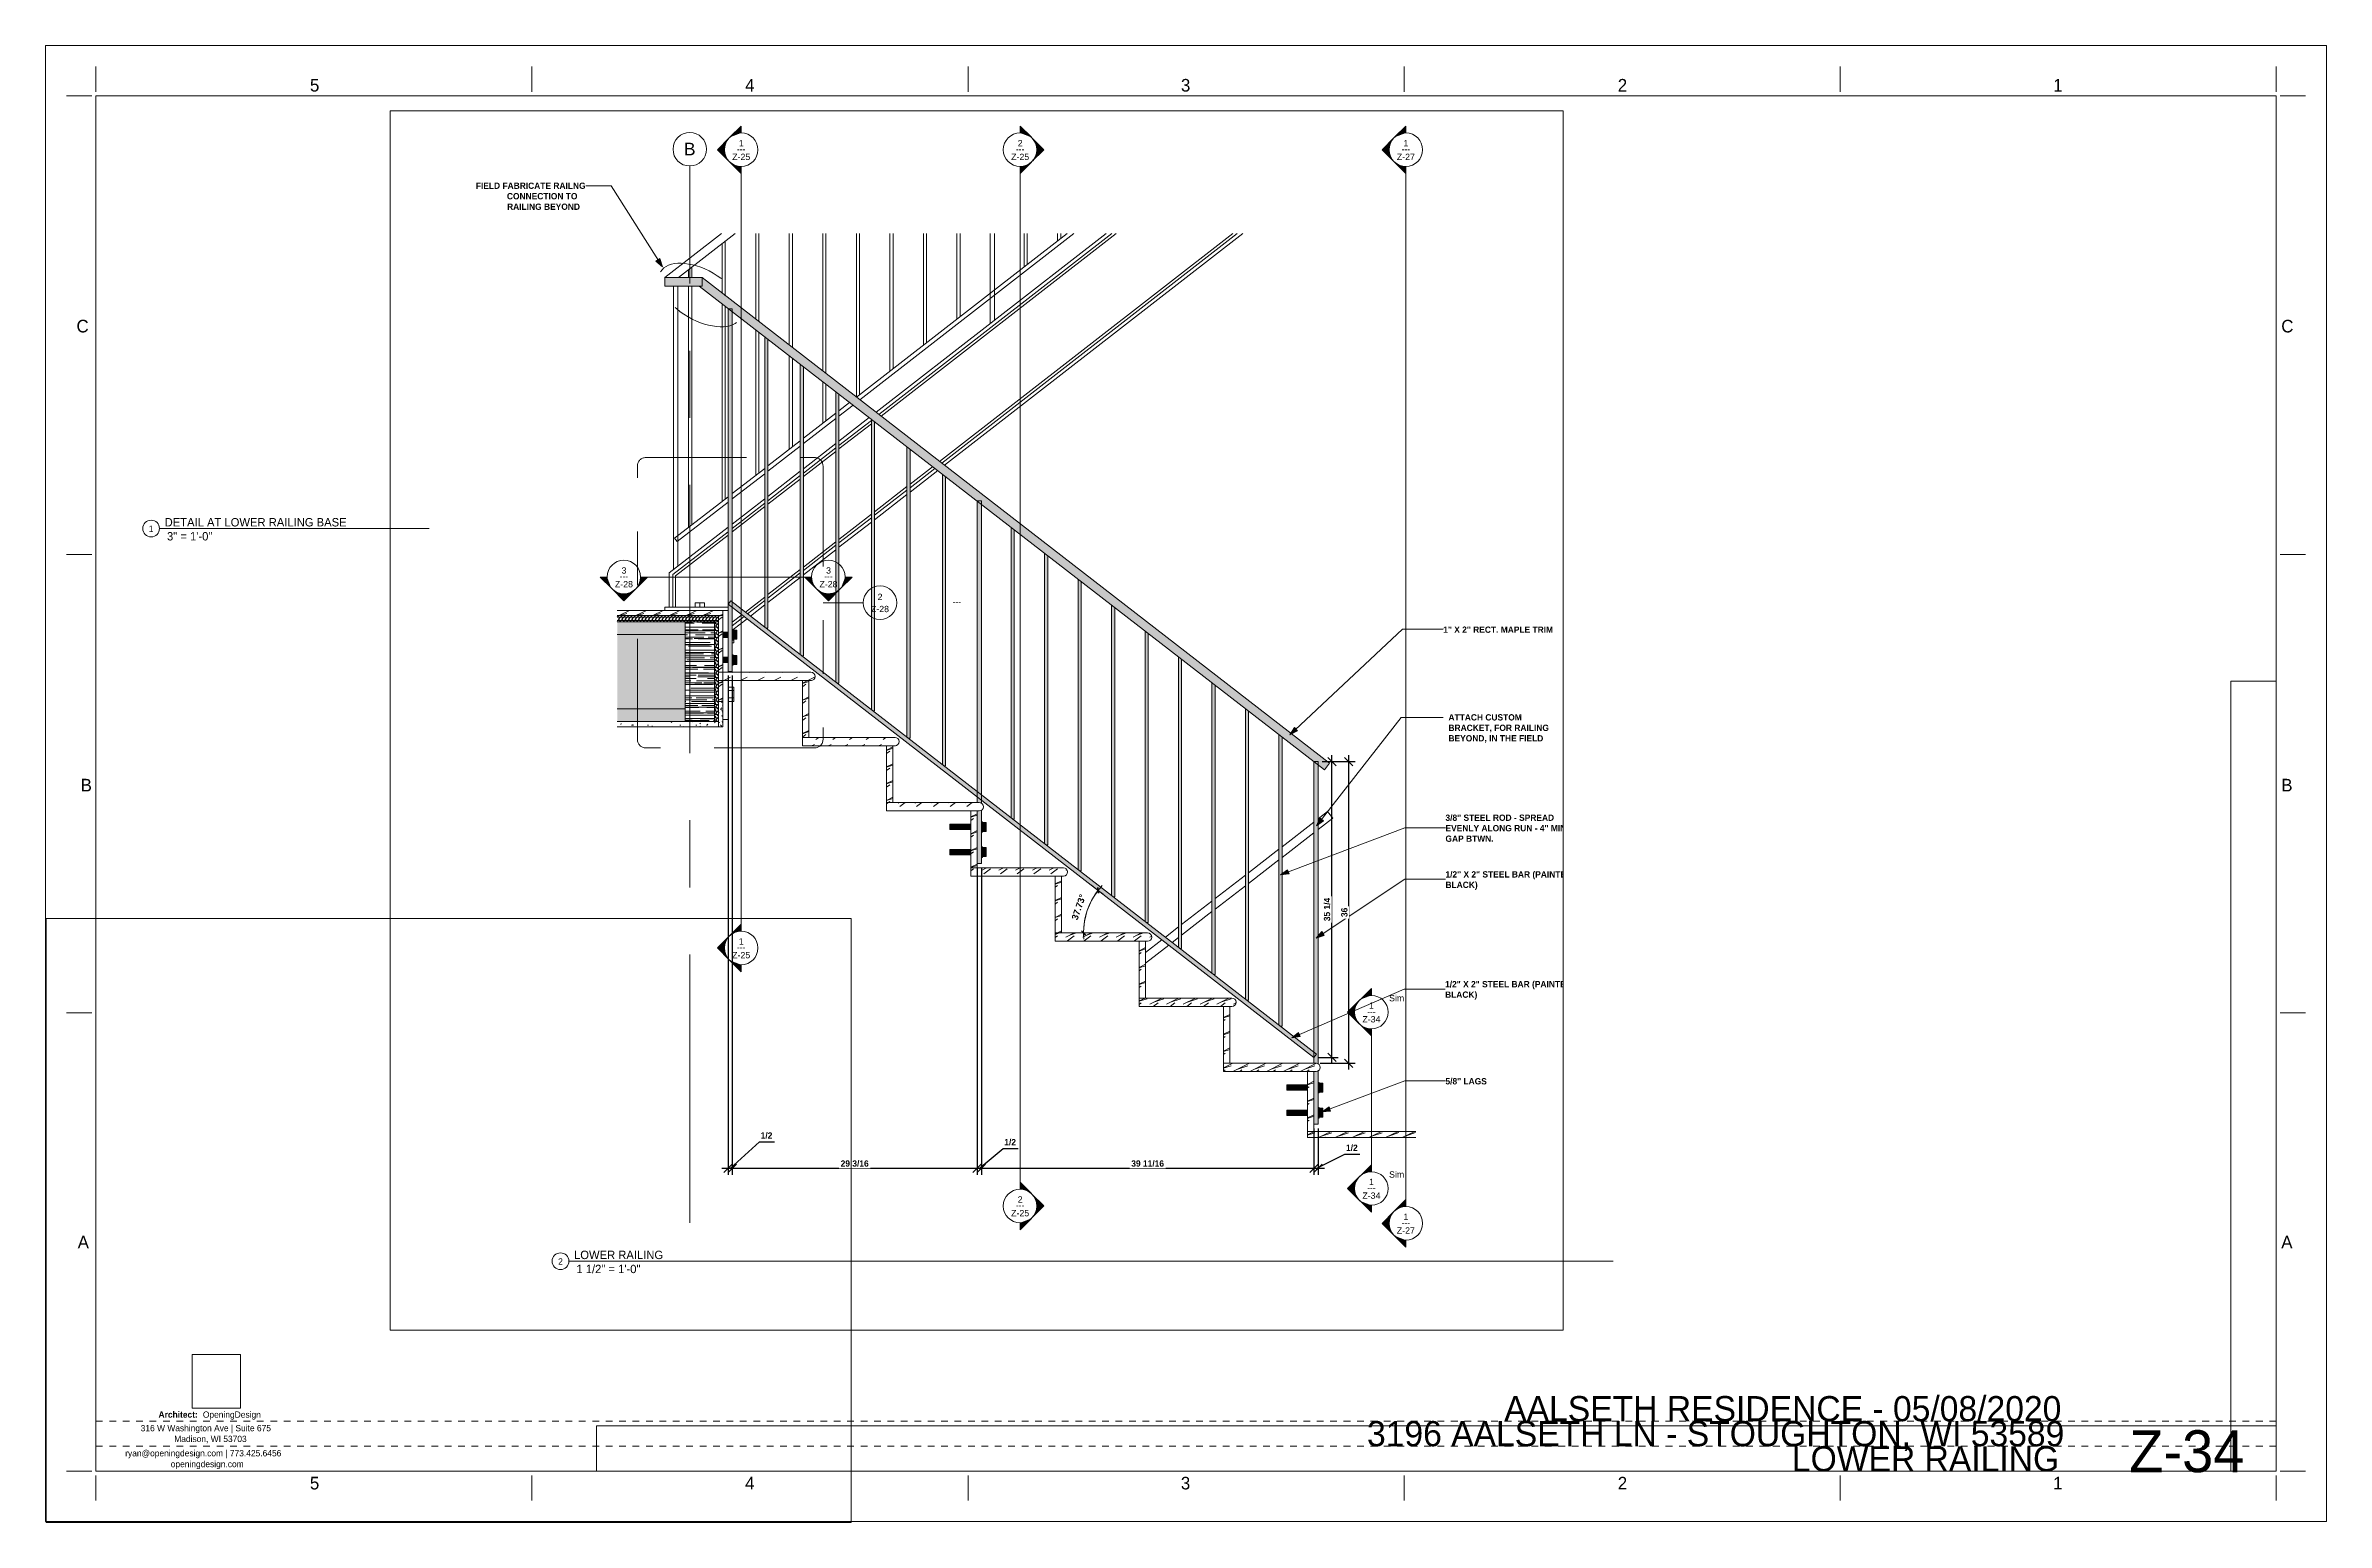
# Paper-space layout 'Layout1' of a CAD drawing. Header units: inches. Extents: x 0 to 34, y 0 to 22.
# The model-space entities are those that its viewports show. They can reach past a viewport. Long polylines and large blocks are cut down to what shows.
import ezdxf

# ---------------------------------------------------------------- set-up
doc = ezdxf.new("R2010")
doc.units = ezdxf.units.IN
doc.header["$MEASUREMENT"] = 0
for name, pattern in [('Dash Dot 3_16_', [0.3125, 0.1875, -0.0625, 0, -0.0625]), ('Dot 1_32_', [0.03125, 0, -0.03125]), ('Grid Line 1_2_', [0.875, 0.5, -0.125, 0.125, -0.125]), ('Hidden 1_8_', [0.1875, 0.125, -0.0625])]:
    doc.linetypes.add(name, pattern=pattern)
for name, color, linetype, lineweight in [('A-ANNO-DIMS', 211, 'Continuous', 9), ('A-ANNO-DIMS-1', 211, 'Continuous', 30), ('A-ANNO-DIMS-8', 211, 'Continuous', 9), ('A-ANNO-SYMB', 150, 'Continuous', 9), ('A-ANNO-SYMB-1', 150, 'Dash Dot 3_16_', 9), ('A-DETL-HDLN', 90, 'Hidden 1_8_', 9), ('A-GENM', 5, 'Continuous', 9), ('A-WALL-1', 113, 'Continuous', 9), ('A-WALL-PATT-1', 254, 'Continuous', 9), ('A-WALL-PATT-2', 8, 'Continuous', 9), ('G-ANNO-SYMB', 111, 'Continuous', 9), ('G-ANNO-TEXT', 231, 'Continuous', 9), ('G-ANNO-TEXT-1', 147, 'Continuous', 20), ('G-ANNO-TTLB', 6, 'Continuous', 9), ('G-ANNO-TTLB-MEDM', 33, 'Continuous', 20), ('S-GRID-1', 1, 'Grid Line 1_2_', 9), ('S-GRID-IDEN', 1, 'Continuous', 9)]:
    doc.layers.add(name, color=color, linetype=linetype, lineweight=lineweight)
doc.layers.add('G-ANNO-NPLT', color=191, linetype='Continuous', plot=False)
doc.styles.add('Arial_1', font='arial.ttf', dxfattribs={"height": 1.5})
doc.styles.add('Arial_2', font='arial.ttf', dxfattribs={"height": 0.75})
doc.styles.add('Arial_B', font='arialbd.ttf', dxfattribs={"height": 0.77381})
doc.styles.add('Century Gothic', font='ufonts.com_century-gothic.ttf', dxfattribs={"height": 0.375})
doc.styles.add('Century Gothic_1', font='ufonts.com_century-gothic.ttf', dxfattribs={"height": 0.75})
doc.styles.add('Century Gothic_2', font='ufonts.com_century-gothic.ttf', dxfattribs={"height": 0.1875})
doc.styles.add('Century Gothic_3', font='ufonts.com_century-gothic.ttf', dxfattribs={"height": 0.09375})
doc.styles.add('Century Gothic_4', font='ufonts.com_century-gothic.ttf', dxfattribs={"height": 0.625})
doc.styles.add('Century Gothic_5', font='ufonts.com_century-gothic.ttf', dxfattribs={"height": 0.125})
doc.styles.add('Century Gothic_B_1', font='GOTHICB.TTF', dxfattribs={"height": 0.75})
doc.styles.add('Century Gothic_B_2', font='GOTHICB.TTF', dxfattribs={"height": 0.09375})
doc.dimstyles.new('OD_-_Angular_-__00', dxfattribs={"dimscale": 12, "dimtxt": 0.765195, "dimasz": 0.041667, "dimexe": 0.0625, "dimexo": 0.041667, "dimgap": 0.041667, "dimtad": 1, "dimdec": 4, "dimrnd": 0.0625, "dimzin": 1, "dimdsep": 46, "dimlunit": 4, "dimtxsty": 'Arial_B', "dimblk1": 'OBLIQUE', "dimblk2": 'OBLIQUE', "dimsah": 1, "dimcen": 0.09, "dimdle": 0.0625, "dimazin": 0, "dimtfac": 1, "dimtdec": 4, "dimtix": 1, "dimtmove": 0, "dimatfit": 3, "dimfxl": 1, "dimtvp": 1, "dimtfill": 1, "dimfrac": 2, "dimtolj": 1, "dimtzin": 0, "dimarcsym": 2})
doc.dimstyles.new('OD__inches__1', dxfattribs={"dimscale": 12, "dimtxt": 0.783126, "dimasz": 0.083333, "dimexe": 0.0625, "dimexo": 0.041667, "dimgap": 0.010417, "dimtad": 1, "dimdec": 4, "dimrnd": 0.0625, "dimzin": 0, "dimdsep": 46, "dimlunit": 5, "dimtxsty": 'Century Gothic_B_1', "dimblk1": 'OBLIQUE', "dimblk2": 'OBLIQUE', "dimsah": 1, "dimcen": 0.09, "dimdle": 0.0625, "dimazin": 0, "dimtfac": 1, "dimtdec": 4, "dimtix": 1, "dimtmove": 1, "dimatfit": 3, "dimfxl": 1, "dimtvp": 1, "dimtfill": 1, "dimfrac": 2, "dimtolj": 1, "dimtzin": 0, "dimlwd": 30, "dimlwe": 30, "dimarcsym": 2})
doc.dimstyles.new('OD__inches__2', dxfattribs={"dimscale": 12, "dimtxt": 0.783126, "dimasz": 0.083333, "dimexe": 0.0625, "dimexo": 0.041667, "dimgap": 0.010417, "dimtad": 1, "dimdec": 4, "dimrnd": 0.0625, "dimzin": 0, "dimdsep": 46, "dimlunit": 5, "dimtxsty": 'Century Gothic_B_1', "dimblk1": 'OBLIQUE', "dimblk2": 'OBLIQUE', "dimsah": 1, "dimcen": 0.09, "dimdle": 0.0625, "dimazin": 0, "dimtfac": 1, "dimtdec": 4, "dimtix": 1, "dimtmove": 0, "dimatfit": 3, "dimfxl": 1, "dimtvp": 1, "dimtfill": 1, "dimfrac": 2, "dimtolj": 1, "dimtzin": 0, "dimlwd": 30, "dimlwe": 30, "dimarcsym": 2})
picture_1 = doc.add_image_def('image1.jpg', size_in_pixel=(547, 610))
picture_2 = doc.add_image_def('image2.jpg', size_in_pixel=(95, 1663))
picture_3 = doc.add_image_def('image3.jpg', size_in_pixel=(3536, 95))
pattern_1 = [(0, (-8525.328, 124.937), (0, 0.4), []), (315, (-8525.328, 124.937), (0.40022244, 0), [0.565, -0.565]), (45, (-8525.328, 124.937), (0.40022244, 0), [0.565, -0.565])]
pattern_2 = [(216.87, (-8524.528, 126.937), (5.99999285, 4.0000107), [1, -9]), (206.565, (-8523.328, 126.337), (-1.999941, -1.99949), [2.236, -2.236]), (198.435, (-8523.328, 125.337), (-3.9999632, -1.9995117), [1.265, -5.06])]

psp = doc.layouts.get("Layout1")

# ---------------------------------------------------------------- texts
at = {"layer": 'G-ANNO-TTLB', "attachment_point": 1}
for s, insert, char_height, width, style in [('DETAIL AT LOWER RAILING BASE', (1.764, 14.971), 0.125, 3.17519, 'Century Gothic_5'), ('1', (1.527, 14.858), 0.0937, 0.08837, 'Century Gothic_3'), (' 3" = 1\'-0"', (1.753, 14.762), 0.125, 0.90269, 'Century Gothic_5'), ('2', (7.63, 3.936), 0.0937, 0.08837, 'Century Gothic_3'), ('LOWER RAILING', (7.867, 4.05), 0.125, 1.60653, 'Century Gothic_5'), (' 1 1/2" = 1\'-0"', (7.856, 3.84), 0.125, 1.28775, 'Century Gothic_5'), ('AALSETH RESIDENCE - 05/08/2020', (21.733, 1.883), 0.375, 9.95797, 'Century Gothic'), ('3196 AALSETH LN - STOUGHTON, WI 53589', (19.688, 1.51), 0.375, 12.43562, 'Century Gothic'), ('Z-34', (31.05, 1.373), 0.625, 2.02316, 'Century Gothic_4'), ('LOWER RAILING', (26.022, 1.136), 0.375, 4.75962, 'Century Gothic')]:
    psp.add_mtext(s, dxfattribs=dict(at, insert=insert, char_height=char_height, width=width, style=style))

msp = doc.modelspace()

# ---------------------------------------------------------------- texts
at = {"layer": 'A-ANNO-SYMB', "char_height": 0.75, "attachment_point": 1, "style": 'Arial_2'}
for s, insert, width in [('2', (-2303.9748, 33.74334), 0.707), ('Z-28', (-2304.76693, 32.29466), 2.626)]:
    msp.add_mtext(s, dxfattribs=dict(at, insert=insert, width=width))
at = {"layer": 'G-ANNO-SYMB', "char_height": 0.75, "attachment_point": 1}
for s, insert, width, style in [('1', (-2320.52244, 87.84562), 0.707, 'Arial_2'), ('2', (-2287.25841, 87.84562), 0.707, 'Arial_2'), ('1', (-2241.25841, 87.84562), 0.707, 'Arial_2'), ('---', (-2320.74338, 87.13673), 1.28775, 'Century Gothic_1'), ('---', (-2287.47935, 87.13673), 1.28775, 'Century Gothic_1'), ('---', (-2241.47935, 87.13673), 1.28775, 'Century Gothic_1'), ('Z-25', (-2321.31457, 86.20927), 2.626, 'Arial_2'), ('Z-25', (-2288.05054, 86.20927), 2.626, 'Arial_2'), ('Z-27', (-2242.05054, 86.20927), 2.626, 'Arial_2'), ('3', (-2334.50931, 36.8932), 0.707, 'Arial_2'), ('3', (-2310.11842, 36.8932), 0.707, 'Arial_2'), ('---', (-2334.73025, 36.18431), 1.28775, 'Century Gothic_1'), ('---', (-2310.33936, 36.18431), 1.28775, 'Century Gothic_1'), ('Z-28', (-2335.30143, 35.25685), 2.626, 'Arial_2'), ('Z-28', (-2310.91054, 35.25685), 2.626, 'Arial_2'), ('1', (-2320.52244, -7.34314), 0.707, 'Arial_2'), ('---', (-2320.74338, -8.05203), 1.28775, 'Century Gothic_1'), ('Z-25', (-2321.31457, -8.9795), 2.626, 'Arial_2'), ('Sim', (-2242.97594, -14.11192), 2.222, 'Arial_2'), ('1', (-2245.36777, -14.9979), 0.707, 'Arial_2'), ('---', (-2245.58871, -15.70679), 1.28775, 'Century Gothic_1'), ('Z-34', (-2246.1599, -16.63425), 2.626, 'Arial_2'), ('Sim', (-2242.97594, -35.14215), 2.222, 'Arial_2'), ('1', (-2245.36777, -36.02812), 0.707, 'Arial_2'), ('---', (-2245.58871, -36.73701), 1.28775, 'Century Gothic_1'), ('Z-34', (-2246.1599, -37.66448), 2.626, 'Arial_2'), ('2', (-2287.25841, -38.11356), 0.707, 'Arial_2'), ('---', (-2287.47935, -38.82245), 1.28775, 'Century Gothic_1'), ('Z-25', (-2288.05054, -39.74991), 2.626, 'Arial_2'), ('1', (-2241.25841, -40.18385), 0.707, 'Arial_2'), ('---', (-2241.47935, -40.89274), 1.28775, 'Century Gothic_1'), ('Z-27', (-2242.05054, -41.8202), 2.626, 'Arial_2')]:
    msp.add_mtext(s, dxfattribs=dict(at, insert=insert, width=width, style=style))
at = {"layer": 'G-ANNO-TEXT', "char_height": 0.75, "attachment_point": 1, "style": 'Century Gothic_B_1'}
for s, insert, width in [('1" X 2" RECT. MAPLE TRIM', (-2236.5193, 29.83002), 15.251), ('3/8" STEEL ROD - SPREAD', (-2236.25144, 7.40536), 15.049), ('EVENLY ALONG RUN - 4" MIN.', (-2236.25144, 6.15536), 18.10425), ('GAP BTWN.', (-2236.25144, 4.90536), 6.89325), ('1/2" X 2" STEEL BAR (PAINTED', (-2236.25144, 0.64947), 17.54875), ('BLACK)', (-2236.25144, -0.60053), 4.57025), ('1/2" X 2" STEEL BAR (PAINTED', (-2236.29726, -12.44631), 17.54875), ('BLACK)', (-2236.29726, -13.69631), 4.57025), ('5/8" LAGS', (-2236.25144, -24.02742), 6.13575)]:
    msp.add_mtext(s, dxfattribs=dict(at, insert=insert, width=width))
at = {"layer": 'G-ANNO-TEXT-1', "char_height": 0.75, "attachment_point": 1, "style": 'Century Gothic_B_1'}
for s, insert, width in [('FIELD FABRICATE RAILNG ', (-2351.89, 82.76982), 15.0995), ('CONNECTION TO ', (-2348.18167, 81.51982), 10.605), ('RAILING BEYOND', (-2348.16084, 80.26982), 10.57975), ('ATTACH CUSTOM ', (-2235.8955, 19.3739), 10.88275), ('BRACKET, FOR RAILING ', (-2235.8955, 18.1239), 14.3925), ('BEYOND, IN THE FIELD', (-2235.8955, 16.8739), 13.13)]:
    msp.add_mtext(s, dxfattribs=dict(at, insert=insert, width=width))
at = {"layer": 'S-GRID-IDEN', "insert": (-2327.08362, 87.52306), "char_height": 1.5, "width": 1.69175, "attachment_point": 1, "style": 'Arial_1'}
msp.add_mtext('B', dxfattribs=at)

# ---------------------------------------------------------------- blocks, each defined once
blk = doc.blocks.new('OD Title Block - 22x34 - Presentation - one-539370-LOWER RAILING')
at = {"layer": 'G-ANNO-TTLB'}
for p, q in [((-0.01, 0.014), (-0.01, 22.014)), ((-0.01, 22.014), (33.99, 22.014)), ((-0.01, 22.014), (33.99, 22.014)), ((33.99, 0.014), (33.99, 22.014)), ((-0.01, 0.014), (33.99, 0.014))]:
    blk.add_line(p, q, dxfattribs=at)
at = {"layer": 'G-ANNO-TTLB', "linetype": 'Dot 1_32_', "lineweight": 13}
for p, q in [((0.74, 1.51), (33.24, 1.51)), ((0.74, 1.137), (33.24, 1.137))]:
    blk.add_line(p, q, dxfattribs=at)
at = {"layer": 'G-ANNO-TTLB-MEDM'}
for p, q in [((0.74, 21.326), (0.74, 21.701)), ((7.24, 21.326), (7.24, 21.701)), ((13.74, 21.326), (13.74, 21.701)), ((20.24, 21.326), (20.24, 21.701)), ((26.74, 21.326), (26.74, 21.701)), ((33.24, 21.326), (33.24, 21.701)), ((0.677, 21.264), (0.302, 21.264)), ((0.74, 21.264), (0.74, 0.764)), ((0.74, 21.264), (33.24, 21.264)), ((33.24, 21.264), (33.24, 0.764)), ((33.302, 21.264), (33.677, 21.264)), ((0.677, 14.43), (0.302, 14.43)), ((33.302, 14.43), (33.677, 14.43)), ((0.677, 7.597), (0.302, 7.597)), ((33.302, 7.597), (33.677, 7.597)), ((0.677, 0.764), (0.302, 0.764)), ((0.74, 0.764), (33.24, 0.764)), ((0.74, 0.701), (0.74, 0.326)), ((7.24, 0.701), (7.24, 0.326)), ((13.74, 0.701), (13.74, 0.326)), ((20.24, 0.701), (20.24, 0.326)), ((26.74, 0.701), (26.74, 0.326)), ((33.24, 0.701), (33.24, 0.326)), ((33.302, 0.764), (33.677, 0.764))]:
    blk.add_line(p, q, dxfattribs=at)
at = {"layer": 'G-ANNO-TTLB', "attachment_point": 1}
for s, insert, char_height, width, style in [('5', (3.93, 21.517), 0.188, 0.17675, 'Century Gothic_2'), ('4', (10.418, 21.517), 0.188, 0.17675, 'Century Gothic_2'), ('3', (16.914, 21.517), 0.188, 0.17675, 'Century Gothic_2'), ('2', (23.426, 21.517), 0.188, 0.17675, 'Century Gothic_2'), ('1', (29.918, 21.517), 0.188, 0.17675, 'Century Gothic_2'), ('C', (0.45, 17.926), 0.188, 0.25881, 'Century Gothic_2'), ('C', (33.317, 17.926), 0.188, 0.25881, 'Century Gothic_2'), ('B', (0.512, 11.084), 0.188, 0.18306, 'Century Gothic_2'), ('B', (33.317, 11.084), 0.188, 0.18306, 'Century Gothic_2'), ('A', (0.468, 4.273), 0.188, 0.23672, 'Century Gothic_2'), ('A', (33.317, 4.273), 0.188, 0.23672, 'Century Gothic_2'), ('316 W Washington Ave | Suite 675', (1.407, 1.452), 0.09375, 2.65756, 'Century Gothic_3'), ('Architect: ', (1.673, 1.654), 0.09375, 0.80169, 'Century Gothic_B_2'), ('OpeningDesign', (2.334, 1.654), 0.09375, 1.212, 'Century Gothic_3'), ('ryan@openingdesign.com | 773.425.6456', (1.176, 1.078), 0.09375, 3.21937, 'Century Gothic_3'), ('Madison, WI 53703', (1.907, 1.291), 0.09375, 1.44556, 'Century Gothic_3'), ('openingdesign.com', (1.855, 0.916), 0.09375, 1.57181, 'Century Gothic_3'), ('3', (16.913, 0.679), 0.188, 0.17675, 'Century Gothic_2'), ('2', (23.426, 0.679), 0.188, 0.17675, 'Century Gothic_2'), ('5', (3.929, 0.679), 0.188, 0.17675, 'Century Gothic_2'), ('4', (10.417, 0.679), 0.188, 0.17675, 'Century Gothic_2'), ('1', (29.917, 0.679), 0.188, 0.17675, 'Century Gothic_2')]:
    blk.add_mtext(s, dxfattribs=dict(at, insert=insert, char_height=char_height, width=width, style=style))
at = {"layer": 'G-ANNO-TTLB'}
image = blk.add_image(picture_2, insert=(32.567, 0.764), size_in_units=(0.673, 11.775), dxfattribs=at)
image.dxf.flags = 7
image = blk.add_image(picture_1, insert=(2.174, 1.701), size_in_units=(0.719, 0.802), dxfattribs=at)
image.dxf.flags = 7
image = blk.add_image(picture_3, insert=(8.203, 0.764), size_in_units=(25.037, 0.673), dxfattribs=at)
image.dxf.flags = 7
blk = doc.blocks.new('Viewport - All On-1560281-LOWER RAILING')
at = {"layer": 'G-ANNO-TTLB'}
for start, end in [(360, 180), (180, 360)]:
    blk.add_arc((-0.125, 0), 0.125, start, end, dxfattribs=at)
blk = doc.blocks.new('Walls 154 - Walls 91-2706292-LOWER RAILING')
at = {"layer": 'A-WALL-1'}
for p, q in [((-8604.355, 55.376), (-8576.911, 76.69)), ((-8604.016, 55.113), (-8576.235, 76.69)), ((-8575.704, 76.69), (-8603.75, 54.907)), ((-8596.794, 49.524), (-8561.817, 76.69)), ((-8561.285, 76.69), (-8596.527, 49.318)), ((-8596.189, 49.056), (-8560.609, 76.69)), ((-8608.78, 51.939), (-8605.171, 54.742)), ((-8608.78, 51.414), (-8604.914, 54.417)), ((-8604.913, 54.004), (-8608.78, 51.001)), ((-8613.019, 48.647), (-8609.153, 51.649)), ((-8613.019, 48.122), (-8609.153, 51.124)), ((-8609.153, 50.711), (-8613.019, 47.708)), ((-8600.302, 46.8), (-8597.609, 48.891)), ((-8597.343, 48.685), (-8600.302, 46.387)), ((-8617.258, 45.354), (-8613.392, 48.357)), ((-8600.302, 45.862), (-8597.004, 48.423)), ((-8617.258, 44.829), (-8613.392, 47.832)), ((-8613.392, 47.419), (-8617.258, 44.416)), ((-8604.541, 43.508), (-8600.675, 46.51)), ((-8600.675, 46.097), (-8604.541, 43.094)), ((-8604.541, 42.569), (-8600.675, 45.572)), ((-8621.506, 42.055), (-8617.631, 45.064)), ((-8621.506, 41.529), (-8617.631, 44.539)), ((-8617.631, 44.126), (-8621.506, 41.116)), ((-8608.78, 40.215), (-8604.914, 43.218)), ((-8604.914, 42.805), (-8608.78, 39.802)), ((-8608.78, 39.277), (-8604.914, 42.28)), ((-8629.008, 36.229), (-8622.007, 41.666)), ((-8628.592, 36.026), (-8622.007, 41.141)), ((-8622.007, 40.728), (-8628.266, 35.866)), ((-8613.019, 36.923), (-8609.153, 39.925)), ((-8609.153, 39.512), (-8613.019, 36.51)), ((-8613.019, 35.985), (-8609.153, 38.987)), ((-8617.259, 33.63), (-8613.392, 36.633)), ((-8628.994, 36.211), (-8629.008, 36.229)), ((-8629.007, 36.229), (-8629.007, 36.211)), ((-8629.007, 36.211), (-8628.994, 36.211)), ((-8629.007, 36.211), (-8629.007, 32.125)), ((-8628.592, 32.125), (-8628.592, 36.026)), ((-8628.266, 32.125), (-8628.266, 35.866)), ((-8613.392, 36.22), (-8617.259, 33.217)), ((-8617.258, 32.692), (-8613.392, 35.695)), ((-8619.938, 31.549), (-8617.631, 33.341)), ((-8617.631, 32.928), (-8619.672, 31.343)), ((-8619.333, 31.081), (-8617.631, 32.403)), ((-8621.506, 30.331), (-8620.346, 31.232)), ((-8620.08, 31.026), (-8621.506, 29.918)), ((-8621.408, 29.469), (-8619.741, 30.764))]:
    blk.add_line(p, q, dxfattribs=at)
blk = doc.blocks.new('Walls 92 - Walls 92-2709096-LOWER RAILING')
at = {"layer": 'A-WALL-1'}
for p, q in [((-8622.007, 24.479), (-8622.007, 24.375)), ((-8622.007, 23.375), (-8622.007, 18.75)), ((-8622.632, 18.75), (-8622.632, 20.875)), ((-8622.632, 18.75), (-8622.007, 18.75))]:
    blk.add_line(p, q, dxfattribs=at)
blk = doc.blocks.new('Walls 705 - Walls 92-2709338-LOWER RAILING')
at = {"layer": 'A-WALL-1'}
for p, q in [((-8622.007, 32.125), (-8629.526, 32.125)), ((-8629.526, 32.125), (-8629.526, 31.75)), ((-8629.526, 31.75), (-8622.007, 31.75)), ((-8622.007, 31.75), (-8622.007, 32.125))]:
    blk.add_line(p, q, dxfattribs=at)
blk = doc.blocks.new('050523 - W_P_C - Fastenings - Lag Bolt or Thru Bolt - 1-2814735-LOWER RAILING')
at = {"layer": 'A-GENM'}
for p, q in [((-8621.307, 29.548), (-8621.307, 29.386)), ((-8621.307, 28.303), (-8621.307, 27.884)), ((-8621.506, 27.884), (-8621.307, 27.884))]:
    blk.add_line(p, q, dxfattribs=at)
blk = doc.blocks.new('050523 - W_P_C - Fastenings - Lag Bolt or Thru Bolt - 1-V2-LOWER RAILING')
at = {"layer": 'A-GENM'}
for p, q in [((-8622.007, 22.616), (-8621.307, 22.616)), ((-8621.307, 22.616), (-8621.307, 22.183)), ((-8621.307, 22.183), (-8622.007, 22.183)), ((-8621.307, 22.183), (-8621.307, 21.317)), ((-8622.007, 21.317), (-8621.307, 21.317)), ((-8621.307, 21.317), (-8621.307, 20.884)), ((-8622.007, 20.884), (-8621.307, 20.884))]:
    blk.add_line(p, q, dxfattribs=at)
blk = doc.blocks.new('Walls 96 - Walls 92-2742509-LOWER RAILING')
at = {"layer": 'A-WALL-PATT-2'}
h = blk.add_hatch(dxfattribs=at)
h.set_pattern_fill('FP_5', color=256, style=0, pattern_type=2)
h.set_pattern_definition([(0, (-8525.328, 124.937), (1.496, 0.68), [10.2, -1.36, 3.4, -0.68]), (0, (-8524.424, 125.277), (-0.68, 0.904), [2.04, -0.224, 4.08, -0.51]), (0, (-8524.988, 125.515), (3.536, 0.456), [5.44, -0.952, 2.72, -0.68])])
h.paths.add_polyline_path([(-8623.632, 18.5), (-8623.632, 30.375), (-8627.132, 30.375), (-8627.132, 18.5)], flags=0)
at = {"layer": 'A-WALL-1'}
for p, q in [((-8623.632, 30.375), (-8627.132, 30.375)), ((-8627.132, 30.375), (-8627.132, 18.5)), ((-8623.632, 18.5), (-8623.632, 30.375)), ((-8627.132, 18.5), (-8623.632, 18.5))]:
    blk.add_line(p, q, dxfattribs=at)
blk = doc.blocks.new('Walls 97 - Walls 92-2742759-LOWER RAILING')
at = {"layer": 'A-WALL-PATT-2'}
h = blk.add_hatch(dxfattribs=at)
h.set_pattern_fill('FP_6', color=256, style=0, pattern_type=2)
h.set_pattern_definition(pattern_1)
h.paths.add_polyline_path([(-8623.632, 18.5), (-8623.132, 18.5), (-8623.132, 30.375), (-8623.632, 30.375), (-8623.632, 18.621)], flags=0)
at = {"layer": 'A-WALL-1'}
for p, q in [((-8623.132, 30.375), (-8623.632, 30.375)), ((-8623.632, 30.375), (-8623.632, 18.5)), ((-8623.132, 18.5), (-8623.132, 30.375)), ((-8623.632, 18.5), (-8623.132, 18.5))]:
    blk.add_line(p, q, dxfattribs=at)
blk = doc.blocks.new('Walls 98 - Walls 92-2742838-LOWER RAILING')
at = {"layer": 'A-WALL-PATT-2'}
h = blk.add_hatch(dxfattribs=at)
h.set_pattern_fill('FP_6', color=256, style=0, pattern_type=2)
h.set_pattern_definition(pattern_1)
h.paths.add_polyline_path([(-8626.284, 30.375), (-8623.132, 30.375), (-8623.132, 31.125), (-8635.213, 31.125), (-8635.213, 30.375), (-8627.132, 30.375)], flags=0)
at = {"layer": 'A-WALL-1'}
for p, q in [((-8623.132, 31.125), (-8635.213, 31.125)), ((-8623.132, 30.375), (-8623.132, 31.125)), ((-8635.213, 30.375), (-8623.132, 30.375))]:
    blk.add_line(p, q, dxfattribs=at)
blk = doc.blocks.new('Walls 99 - Walls 92-2742916-LOWER RAILING')
at = {"layer": 'A-WALL-PATT-2'}
h = blk.add_hatch(dxfattribs=at)
h.set_pattern_fill('FP_7', color=256, style=0, pattern_type=2)
h.set_pattern_definition(pattern_2)
h.paths.add_polyline_path([(-8623.632, 31.125), (-8622.632, 31.125), (-8622.632, 31.75), (-8635.213, 31.75), (-8635.213, 31.125), (-8626.284, 31.125)], flags=0)
at = {"layer": 'A-WALL-1'}
for p, q in [((-8622.632, 31.75), (-8635.213, 31.75)), ((-8622.632, 31.125), (-8622.632, 31.75)), ((-8635.213, 31.125), (-8622.632, 31.125))]:
    blk.add_line(p, q, dxfattribs=at)
blk = doc.blocks.new('050523 - W_P_C - Fastenings - Lag Bolt or Thru Bolt - 3_4-2814739-LOWER RAILING')
at = {"layer": 'A-GENM'}
for p, q in [((-8625.944, 32.649), (-8625.382, 32.649)), ((-8625.944, 32.649), (-8625.944, 32.125)), ((-8625.382, 32.649), (-8624.819, 32.649)), ((-8625.382, 32.125), (-8625.382, 32.649)), ((-8624.819, 32.125), (-8624.819, 32.649))]:
    blk.add_line(p, q, dxfattribs=at)
blk = doc.blocks.new('Walls 103 - Walls 92-2745079-LOWER RAILING')
at = {"layer": 'A-WALL-PATT-2'}
h = blk.add_hatch(dxfattribs=at)
h.set_pattern_fill('FP_7', color=256, style=0, pattern_type=2)
h.set_pattern_definition(pattern_2)
h.paths.add_polyline_path([(-8622.632, 20.875), (-8622.632, 23.375), (-8623.132, 23.375), (-8623.132, 20.875)], flags=0)
h.paths.add_polyline_path([(-8622.632, 24.375), (-8622.632, 31.125), (-8623.132, 31.125), (-8623.132, 24.375)], flags=0)
at = {"layer": 'A-WALL-1'}
for p, q in [((-8622.632, 31.125), (-8623.132, 31.125)), ((-8623.132, 31.125), (-8623.132, 20.875)), ((-8622.632, 20.875), (-8622.632, 31.125)), ((-8623.132, 20.875), (-8622.632, 20.875))]:
    blk.add_line(p, q, dxfattribs=at)
blk = doc.blocks.new('Walls 104 - Walls 92-2745297-LOWER RAILING')
at = {"layer": 'A-WALL-PATT-2'}
h = blk.add_hatch(dxfattribs=at)
h.set_pattern_fill('FP_8', color=256, style=0, pattern_type=2)
h.set_pattern_definition([(0, (-8525.328, 124.937), (2.56, 0.64), [0.106, -1.814, 0.106, -1.814, -10.24]), (0, (-8525.328, 124.937), (2.56, 0.64), [-3.84, 0.106, -3.734, 0.106, -1.814, -4.48]), (0, (-8525.328, 124.937), (2.56, 0.64), [-9.6, 0.106, -1.174, 0.106, -3.094]), (120, (-8524.368, 125.257), (-1.8342563, 1.897025), [0.106, -1.814, 0.106, -1.814, -10.24]), (120, (-8524.368, 125.257), (-1.8342563, 1.897025), [-3.84, 0.106, -3.734, 0.106, -1.814, -4.48]), (120, (-8524.368, 125.257), (-1.8342563, 1.897025), [-9.6, 0.106, -1.174, 0.106, -3.094]), (240, (-8524.048, 126.537), (-0.7257437, -2.537025), [0.106, -1.814, 0.106, -1.814, -10.24]), (240, (-8524.048, 126.537), (-0.7257437, -2.537025), [-3.84, 0.106, -3.734, 0.106, -1.814, -4.48]), (240, (-8524.048, 126.537), (-0.7257437, -2.537025), [-9.6, 0.106, -1.174, 0.106, -3.094])])
h.paths.add_polyline_path([(-8627.132, 17.875), (-8623.132, 17.875), (-8623.132, 18.5), (-8635.213, 18.5), (-8635.213, 17.875)], flags=0)
at = {"layer": 'A-WALL-1'}
for p, q in [((-8623.132, 18.5), (-8635.213, 18.5)), ((-8623.132, 17.875), (-8623.132, 18.5)), ((-8635.213, 17.875), (-8623.132, 17.875))]:
    blk.add_line(p, q, dxfattribs=at)
blk = doc.blocks.new('Walls 132 - Walls 92-2746738-LOWER RAILING')
at = {"layer": 'A-WALL-1'}
for points in [[(-8627.772, 28.875), (-8627.132, 28.875), (-8627.132, 30.375), (-8635.213, 30.375), (-8635.213, 28.875), (-8629.26, 28.875)], [(-8629.26, 20), (-8627.132, 20), (-8627.132, 28.875), (-8635.213, 28.875), (-8635.213, 20)], [(-8627.132, 18.5), (-8627.132, 20), (-8635.213, 20), (-8635.213, 18.5)]]:
    blk.add_hatch(color=256, dxfattribs=at).paths.add_polyline_path(points, flags=0)
for p, q in [((-8627.132, 28.875), (-8635.213, 28.875)), ((-8635.213, 20), (-8627.132, 20))]:
    blk.add_line(p, q, dxfattribs=at)
blk = doc.blocks.new('Walls 314 - Walls 91-2771866-LOWER RAILING')
at = {"layer": 'A-WALL-1'}
for p, q in [((-8622.782, 76.69), (-8629.55, 71.434)), ((-8621.152, 76.69), (-8627.92, 71.434))]:
    blk.add_line(p, q, dxfattribs=at)
blk = doc.blocks.new('Walls 315 - Walls 91-2771886-LOWER RAILING')
at = {"layer": 'A-WALL-1'}
for p, q in [((-8581.581, 76.69), (-8606.694, 57.186)), ((-8580.765, 76.69), (-8606.285, 56.869)), ((-8607.51, 56.552), (-8608.78, 55.566)), ((-8607.101, 56.236), (-8608.78, 54.932)), ((-8609.152, 55.277), (-8613.019, 52.273)), ((-8609.152, 54.643), (-8613.019, 51.64)), ((-8613.392, 51.984), (-8617.258, 48.981)), ((-8613.392, 51.35), (-8617.258, 48.347)), ((-8617.631, 48.691), (-8621.506, 45.681)), ((-8617.631, 48.058), (-8621.506, 45.048)), ((-8622.007, 45.293), (-8628.375, 40.347)), ((-8622.007, 44.659), (-8628.068, 39.952)), ((-8628.068, 39.952), (-8628.375, 40.347))]:
    blk.add_line(p, q, dxfattribs=at)
blk = doc.blocks.new('Walls 316 - Walls 91-2771902-LOWER RAILING')
at = {"layer": 'A-WALL-1'}
for p, q in [((-8628.507, 70.434), (-8628.507, 36.617)), ((-8628.006, 70.434), (-8628.006, 37.006))]:
    blk.add_line(p, q, dxfattribs=at)
blk = doc.blocks.new('Walls 323 - Walls 92-2771987-LOWER RAILING')
at = {"layer": 'A-WALL-1'}
for p, q in [((-8582.702, 76.69), (-8582.702, 75.82)), ((-8582.329, 76.109), (-8582.329, 76.69))]:
    blk.add_line(p, q, dxfattribs=at)
blk = doc.blocks.new('Walls 324 - Walls 92-2771997-LOWER RAILING')
at = {"layer": 'A-WALL-1'}
for p, q in [((-8586.702, 76.69), (-8586.702, 72.713)), ((-8586.329, 73.003), (-8586.329, 76.69))]:
    blk.add_line(p, q, dxfattribs=at)
blk = doc.blocks.new('Walls 326 - Walls 92-2772017-LOWER RAILING')
at = {"layer": 'A-WALL-1'}
for p, q in [((-8594.702, 76.69), (-8594.702, 66.5)), ((-8594.329, 66.789), (-8594.329, 76.69))]:
    blk.add_line(p, q, dxfattribs=at)
blk = doc.blocks.new('Walls 327 - Walls 92-2772027-LOWER RAILING')
at = {"layer": 'A-WALL-1'}
for p, q in [((-8598.702, 76.69), (-8598.702, 63.393)), ((-8598.329, 63.683), (-8598.329, 76.69))]:
    blk.add_line(p, q, dxfattribs=at)
blk = doc.blocks.new('Walls 328 - Walls 92-2772037-LOWER RAILING')
at = {"layer": 'A-WALL-1'}
for p, q in [((-8602.702, 76.69), (-8602.702, 60.286)), ((-8602.329, 60.576), (-8602.329, 76.69))]:
    blk.add_line(p, q, dxfattribs=at)
blk = doc.blocks.new('Walls 329 - Walls 92-2772047-LOWER RAILING')
at = {"layer": 'A-WALL-1'}
for p, q in [((-8606.702, 76.69), (-8606.702, 57.192)), ((-8606.329, 57.469), (-8606.329, 76.69))]:
    blk.add_line(p, q, dxfattribs=at)
blk = doc.blocks.new('Walls 330 - Walls 92-2772057-LOWER RAILING')
at = {"layer": 'A-WALL-1'}
for p, q in [((-8610.702, 76.69), (-8610.702, 60.287)), ((-8610.329, 59.998), (-8610.329, 76.69)), ((-8610.702, 59.022), (-8610.702, 54.073)), ((-8610.329, 54.363), (-8610.329, 58.734))]:
    blk.add_line(p, q, dxfattribs=at)
blk = doc.blocks.new('Walls 331 - Walls 92-2772067-LOWER RAILING')
at = {"layer": 'A-WALL-1'}
for p, q in [((-8614.702, 76.69), (-8614.702, 63.383)), ((-8614.329, 63.094), (-8614.329, 76.69)), ((-8614.702, 62.118), (-8614.702, 50.966)), ((-8614.329, 51.256), (-8614.329, 61.829))]:
    blk.add_line(p, q, dxfattribs=at)
blk = doc.blocks.new('Walls 332 - Walls 92-2772077-LOWER RAILING')
at = {"layer": 'A-WALL-1'}
for p, q in [((-8618.702, 76.69), (-8618.702, 66.478)), ((-8618.329, 66.189), (-8618.329, 76.69)), ((-8618.702, 65.213), (-8618.702, 47.86)), ((-8618.329, 48.149), (-8618.329, 64.925))]:
    blk.add_line(p, q, dxfattribs=at)
blk = doc.blocks.new('Walls 333 - Walls 92-2772087-LOWER RAILING')
at = {"layer": 'A-WALL-1'}
for p, q in [((-8622.329, 69.285), (-8622.329, 75.776)), ((-8622.702, 75.486), (-8622.702, 69.573)), ((-8622.702, 68.309), (-8622.702, 44.753)), ((-8622.329, 45.043), (-8622.329, 68.02))]:
    blk.add_line(p, q, dxfattribs=at)
blk = doc.blocks.new('Walls 168 - Walls 91-2772569-LOWER RAILING')
at = {"layer": 'A-WALL-1'}
for p, q in [((-8590.744, 76.69), (-8590.744, 65.947)), ((-8590.243, 76.69), (-8590.243, 66.335))]:
    blk.add_line(p, q, dxfattribs=at)
blk = doc.blocks.new('Walls 597 - Walls 92-2772799-LOWER RAILING')
at = {"layer": 'A-WALL-1'}
for p, q in [((-8626.329, 71.434), (-8626.329, 72.669)), ((-8626.702, 72.38), (-8626.702, 71.434)), ((-8626.702, 70.434), (-8626.702, 41.646)), ((-8626.329, 41.936), (-8626.329, 70.434))]:
    blk.add_line(p, q, dxfattribs=at)
blk = doc.blocks.new('Walls 430 - Walls 92-2862848-LOWER RAILING')
at = {"layer": 'A-WALL-PATT-1'}
h = blk.add_hatch(dxfattribs=at)
h.set_pattern_fill('FP_9', color=256, style=0, pattern_type=2)
h.set_pattern_definition([(0, (-8525.328, 124.937), (1.28, 0.32), [0.106, -0.854, 0.106, -0.854, -5.12]), (0, (-8525.328, 124.937), (1.28, 0.32), [-1.92, 0.106, -1.814, 0.106, -0.854, -2.24]), (0, (-8525.328, 124.937), (1.28, 0.32), [-4.8, 0.106, -0.534, 0.106, -1.494]), (120, (-8524.848, 125.097), (-0.9171281, 0.9485125), [0.106, -0.854, 0.106, -0.854, -5.12]), (120, (-8524.848, 125.097), (-0.9171281, 0.9485125), [-1.92, 0.106, -1.814, 0.106, -0.854, -2.24]), (120, (-8524.848, 125.097), (-0.9171281, 0.9485125), [-4.8, 0.106, -0.534, 0.106, -1.494]), (240, (-8524.688, 125.737), (-0.3628719, -1.2685125), [0.106, -0.854, 0.106, -0.854, -5.12]), (240, (-8524.688, 125.737), (-0.3628719, -1.2685125), [-1.92, 0.106, -1.814, 0.106, -0.854, -2.24]), (240, (-8524.688, 125.737), (-0.3628719, -1.2685125), [-4.8, 0.106, -0.534, 0.106, -1.494])])
h.paths.add_polyline_path([(-8623.132, 17.875), (-8622.632, 17.875), (-8622.632, 20.875), (-8623.132, 20.875), (-8623.132, 18.5)], flags=0)
at = {"layer": 'A-WALL-1'}
for p, q in [((-8622.632, 17.875), (-8622.632, 20.875)), ((-8623.132, 17.875), (-8622.632, 17.875))]:
    blk.add_line(p, q, dxfattribs=at)
blk = doc.blocks.new('Walls 163 - Walls 92-2929557-LOWER RAILING')
at = {"layer": 'A-WALL-PATT-2'}
h = blk.add_hatch(dxfattribs=at)
h.set_pattern_fill('FP_7', color=256, style=0, pattern_type=2)
h.set_pattern_definition(pattern_2)
h.paths.add_polyline_path([(-8551.631, -31.125), (-8539.968, -31.125), (-8539.968, -30.375), (-8552.882, -30.375), (-8552.882, -31.125), (-8551.873, -31.125)], flags=0)
h.paths.add_polyline_path([(-8552.132, -23.25), (-8551.873, -23.249), (-8551.752, -23.233), (-8551.631, -23.183), (-8551.528, -23.104), (-8551.449, -23), (-8551.399, -22.879), (-8551.382, -22.75), (-8551.399, -22.621), (-8551.449, -22.5), (-8551.528, -22.396), (-8551.632, -22.317), (-8551.752, -22.267), (-8551.882, -22.25), (-8562.924, -22.25), (-8562.924, -23.25)], flags=0)
h.paths.add_polyline_path([(-8561.924, -15.479), (-8561.794, -15.462), (-8561.674, -15.412), (-8561.57, -15.333), (-8561.491, -15.229), (-8561.441, -15.109), (-8561.424, -14.979), (-8561.441, -14.85), (-8561.491, -14.729), (-8561.57, -14.626), (-8561.674, -14.546), (-8561.794, -14.496), (-8561.924, -14.479), (-8572.965, -14.479), (-8572.965, -15.479), (-8563.779, -15.479)], flags=0)
h.paths.add_polyline_path([(-8583.007, -7.708), (-8571.965, -7.708), (-8571.836, -7.691), (-8571.715, -7.641), (-8571.612, -7.562), (-8571.532, -7.458), (-8571.482, -7.338), (-8571.465, -7.208), (-8571.482, -7.079), (-8571.532, -6.958), (-8571.612, -6.855), (-8571.715, -6.775), (-8571.836, -6.725), (-8571.965, -6.708), (-8583.007, -6.708)], flags=0)
h.paths.add_polyline_path([(-8582.007, 0.062), (-8581.877, 0.08), (-8581.757, 0.129), (-8581.653, 0.209), (-8581.574, 0.312), (-8581.524, 0.433), (-8581.507, 0.562), (-8581.524, 0.692), (-8581.574, 0.812), (-8581.653, 0.916), (-8581.757, 0.996), (-8581.877, 1.045), (-8582.007, 1.062), (-8593.049, 1.062), (-8593.049, 0.062), (-8587.59, 0.062)], flags=0)
h.paths.add_polyline_path([(-8593.543, 7.833), (-8592.049, 7.833), (-8591.919, 7.85), (-8591.798, 7.901), (-8591.695, 7.98), (-8591.616, 8.083), (-8591.566, 8.204), (-8591.549, 8.333), (-8591.566, 8.463), (-8591.616, 8.583), (-8591.695, 8.687), (-8591.799, 8.766), (-8591.919, 8.816), (-8592.049, 8.833), (-8603.09, 8.833), (-8603.09, 7.833), (-8599.496, 7.833)], flags=0)
h.paths.add_polyline_path([(-8613.132, 15.604), (-8602.09, 15.604), (-8601.961, 15.621), (-8601.84, 15.671), (-8601.737, 15.751), (-8601.657, 15.854), (-8601.607, 15.975), (-8601.59, 16.104), (-8601.607, 16.234), (-8601.657, 16.354), (-8601.737, 16.458), (-8601.84, 16.537), (-8601.961, 16.587), (-8602.09, 16.604), (-8613.132, 16.604)], flags=0)
h.paths.add_polyline_path([(-8617.355, 23.375), (-8612.132, 23.375), (-8612.002, 23.392), (-8611.882, 23.442), (-8611.778, 23.521), (-8611.699, 23.625), (-8611.649, 23.746), (-8611.632, 23.875), (-8611.649, 24.004), (-8611.699, 24.125), (-8611.778, 24.229), (-8611.882, 24.308), (-8612.002, 24.358), (-8612.132, 24.375), (-8623.132, 24.375), (-8623.132, 23.375), (-8621.506, 23.375)], flags=0)
h = blk.add_hatch(dxfattribs=at)
h.set_pattern_fill('FP_7', color=256, style=0, pattern_type=2)
h.set_pattern_definition(pattern_2)
h.paths.add_polyline_path([(-8552.882, -30.375), (-8552.132, -30.375), (-8552.132, -23.25), (-8552.882, -23.25), (-8552.882, -24.931)], flags=0)
h.paths.add_polyline_path([(-8562.174, -22.25), (-8562.174, -15.479), (-8562.924, -15.479), (-8562.924, -22.25)], flags=0)
h.paths.add_polyline_path([(-8572.965, -14.479), (-8572.215, -14.479), (-8572.215, -7.708), (-8572.965, -7.708), (-8572.965, -10.432)], flags=0)
h.paths.add_polyline_path([(-8583.007, -6.708), (-8582.257, -6.708), (-8582.257, 0.062), (-8583.007, 0.062), (-8583.007, -3.155)], flags=0)
h.paths.add_polyline_path([(-8593.049, 1.062), (-8592.299, 1.062), (-8592.299, 7.833), (-8593.049, 7.833), (-8593.049, 2.289)], flags=0)
h.paths.add_polyline_path([(-8602.34, 8.833), (-8602.34, 15.604), (-8603.09, 15.604), (-8603.09, 8.833)], flags=0)
h.paths.add_polyline_path([(-8612.382, 16.604), (-8612.382, 23.375), (-8613.132, 23.375), (-8613.132, 16.604)], flags=0)
at = {"layer": 'A-WALL-1'}
for p, q in [((-8612.132, 24.375), (-8623.132, 24.375)), ((-8623.132, 24.375), (-8623.132, 23.375)), ((-8623.132, 23.375), (-8612.132, 23.375)), ((-8612.382, 23.375), (-8613.132, 23.375)), ((-8613.132, 23.375), (-8613.132, 16.604)), ((-8612.382, 16.604), (-8612.382, 23.375)), ((-8613.132, 16.604), (-8612.382, 16.604)), ((-8602.09, 16.604), (-8613.132, 16.604)), ((-8613.132, 16.604), (-8613.132, 15.604)), ((-8613.132, 15.604), (-8602.09, 15.604)), ((-8602.34, 15.604), (-8603.09, 15.604)), ((-8603.09, 15.604), (-8603.09, 8.833)), ((-8602.34, 8.833), (-8602.34, 15.604)), ((-8603.09, 8.833), (-8602.34, 8.833)), ((-8603.09, 8.833), (-8603.09, 7.833)), ((-8592.049, 8.833), (-8603.09, 8.833)), ((-8603.09, 7.833), (-8592.049, 7.833)), ((-8592.299, 7.833), (-8593.049, 7.833)), ((-8593.049, 7.833), (-8593.049, 1.062)), ((-8592.299, 1.062), (-8592.299, 7.833)), ((-8593.049, 1.062), (-8592.299, 1.062)), ((-8593.049, 1.062), (-8593.049, 0.062)), ((-8582.007, 1.062), (-8593.049, 1.062)), ((-8593.049, 0.062), (-8582.007, 0.062)), ((-8582.257, 0.062), (-8583.007, 0.062)), ((-8583.007, 0.062), (-8583.007, -6.708)), ((-8582.257, -6.708), (-8582.257, 0.062)), ((-8583.007, -6.708), (-8582.257, -6.708)), ((-8583.007, -6.708), (-8583.007, -7.708)), ((-8571.965, -6.708), (-8583.007, -6.708)), ((-8583.007, -7.708), (-8571.965, -7.708)), ((-8572.215, -7.708), (-8572.965, -7.708)), ((-8572.965, -7.708), (-8572.965, -14.479)), ((-8572.215, -14.479), (-8572.215, -7.708)), ((-8572.965, -14.479), (-8572.215, -14.479)), ((-8572.965, -14.479), (-8572.965, -15.479)), ((-8561.924, -14.479), (-8572.965, -14.479)), ((-8572.965, -15.479), (-8561.924, -15.479)), ((-8562.174, -15.479), (-8562.924, -15.479)), ((-8562.924, -15.479), (-8562.924, -22.25)), ((-8562.174, -22.25), (-8562.174, -15.479)), ((-8562.924, -22.25), (-8562.174, -22.25)), ((-8562.924, -22.25), (-8562.924, -23.25)), ((-8551.882, -22.25), (-8562.924, -22.25)), ((-8562.924, -23.25), (-8551.882, -23.25)), ((-8552.132, -23.25), (-8552.882, -23.25)), ((-8552.882, -23.25), (-8552.882, -30.375)), ((-8552.132, -30.375), (-8552.132, -23.25)), ((-8552.882, -30.375), (-8552.132, -30.375)), ((-8552.882, -30.375), (-8552.882, -31.125)), ((-8539.968, -30.375), (-8552.882, -30.375)), ((-8552.882, -31.125), (-8539.968, -31.125))]:
    blk.add_line(p, q, dxfattribs=at)
for centre in [(-8612.132, 23.875), (-8602.09, 16.104), (-8592.049, 8.333), (-8582.007, 0.562), (-8571.965, -7.208), (-8561.924, -14.979), (-8551.882, -22.75)]:
    blk.add_arc(centre, 0.5, 270, 90, dxfattribs=at)
blk = doc.blocks.new('Walls 164 - Walls 91-2933536-LOWER RAILING')
at = {"layer": 'A-WALL-1'}
h = blk.add_hatch(color=256, dxfattribs=at)
h.paths.add_polyline_path([(-8591.798, 1.562), (-8591.799, 7.9), (-8591.919, 7.85), (-8592.049, 7.833), (-8592.299, 7.833), (-8592.299, 1.562)], flags=0)
h.paths.add_polyline_path([(-8591.798, 8.766), (-8591.799, 9.14), (-8592.299, 9.527), (-8592.299, 8.833), (-8592.049, 8.833), (-8591.919, 8.816), (-8591.799, 8.766)], flags=0)
h.paths.add_polyline_path([(-8591.798, 9.772), (-8591.798, 44.394), (-8592.299, 44.781), (-8592.299, 10.16)], flags=0)
for p, q in [((-8592.299, 44.804), (-8591.798, 44.804)), ((-8592.299, 8.833), (-8592.299, 44.804)), ((-8591.798, 8.766), (-8591.798, 44.804)), ((-8591.798, 1.562), (-8591.798, 7.9)), ((-8591.798, 1.562), (-8592.299, 1.562))]:
    blk.add_line(p, q, dxfattribs=at)
blk = doc.blocks.new('Walls 340 - Walls 91-2933764-LOWER RAILING')
at = {"layer": 'A-WALL-1'}
blk.add_hatch(color=256, dxfattribs=at).paths.add_polyline_path([(-8552.133, -21.555), (-8551.827, -21.16), (-8621.683, 32.899), (-8621.99, 32.504), (-8557.151, -17.672)], flags=0)
for p, q in [((-8621.99, 32.504), (-8621.683, 32.899)), ((-8621.683, 32.899), (-8551.827, -21.16)), ((-8621.99, 32.504), (-8552.133, -21.555)), ((-8551.827, -21.16), (-8552.133, -21.555))]:
    blk.add_line(p, q, dxfattribs=at)
blk = doc.blocks.new('Walls 343 - Walls 91-2934369-LOWER RAILING')
at = {"layer": 'A-WALL-1'}
blk.add_hatch(color=256, dxfattribs=at).paths.add_polyline_path([(-8550.885, 12.733), (-8550.273, 13.524), (-8625.104, 71.432), (-8625.104, 70.434), (-8625.448, 70.434), (-8551.873, 13.497)], flags=0)
for p, q in [((-8550.273, 13.524), (-8625.104, 71.432)), ((-8550.885, 12.733), (-8625.448, 70.434)), ((-8550.273, 13.524), (-8550.885, 12.733))]:
    blk.add_line(p, q, dxfattribs=at)
blk = doc.blocks.new('Walls 344 - Walls 91-2934658-LOWER RAILING')
at = {"layer": 'A-WALL-1'}
h = blk.add_hatch(color=256, dxfattribs=at)
h.paths.add_polyline_path([(-8551.873, -29.521), (-8551.631, -29.521), (-8551.632, -23.183), (-8551.752, -23.233), (-8551.882, -23.25), (-8552.132, -23.25), (-8552.132, -29.521)], flags=0)
h.paths.add_polyline_path([(-8551.631, -22.317), (-8551.631, 13.31), (-8552.132, 13.698), (-8552.132, -20.924), (-8551.827, -21.16), (-8552.132, -21.555), (-8552.132, -22.25), (-8551.873, -22.251), (-8551.752, -22.267), (-8551.632, -22.317)], flags=0)
for p, q in [((-8552.132, 13.721), (-8551.631, 13.721)), ((-8552.132, -22.25), (-8552.132, 13.721)), ((-8551.631, -22.317), (-8551.631, 13.721)), ((-8551.631, -29.521), (-8551.631, -23.183)), ((-8551.631, -29.521), (-8552.132, -29.521))]:
    blk.add_line(p, q, dxfattribs=at)
blk = doc.blocks.new('Walls 345 - Walls 91-2934736-LOWER RAILING')
at = {"layer": 'A-WALL-1'}
blk.add_hatch(color=256, dxfattribs=at).paths.add_polyline_path([(-8621.506, 24.479), (-8621.506, 32.13), (-8621.99, 32.504), (-8621.683, 32.899), (-8621.506, 32.762), (-8621.506, 67.384), (-8621.942, 67.721), (-8622.007, 67.721), (-8622.007, 24.479)], flags=0)
for p, q in [((-8622.007, 67.721), (-8621.506, 67.721)), ((-8622.007, 32.125), (-8622.007, 67.721)), ((-8621.506, 24.479), (-8621.506, 67.721)), ((-8622.007, 24.479), (-8622.007, 31.75)), ((-8621.506, 24.479), (-8622.007, 24.479))]:
    blk.add_line(p, q, dxfattribs=at)
blk = doc.blocks.new('050523 - W_P_C - Fastenings - Lag Bolt or Thru Bolt - 5_8 - lag-2935492-LOWER RAILING')
at = {"layer": 'A-GENM'}
for points in [[(-8551.506, -28.781), (-8551.506, -27.531), (-8551.631, -27.531), (-8551.631, -28.781)], [(-8551.062, -27.885), (-8551.062, -27.614), (-8551.506, -27.614), (-8551.506, -27.885)], [(-8552.882, -28.468), (-8552.882, -27.843), (-8555.375, -27.843), (-8555.375, -28.468)], [(-8551.506, -28.426), (-8551.062, -28.426), (-8551.062, -27.885), (-8551.506, -27.885), (-8551.506, -28.377)], [(-8551.062, -28.697), (-8551.062, -28.426), (-8551.506, -28.426), (-8551.506, -28.697)]]:
    blk.add_hatch(color=256, dxfattribs=at).paths.add_polyline_path(points, flags=0)
for p, q in [((-8551.506, -27.531), (-8551.631, -27.531)), ((-8551.506, -27.531), (-8551.506, -28.781)), ((-8551.506, -27.614), (-8551.062, -27.614)), ((-8551.062, -27.614), (-8551.062, -27.885)), ((-8552.882, -27.843), (-8555.375, -27.843)), ((-8555.375, -28.468), (-8555.375, -27.843)), ((-8551.062, -27.885), (-8551.506, -27.885)), ((-8551.062, -27.885), (-8551.062, -28.426)), ((-8555.375, -28.468), (-8552.882, -28.468)), ((-8551.506, -28.426), (-8551.062, -28.426)), ((-8551.062, -28.426), (-8551.062, -28.697)), ((-8551.631, -28.781), (-8551.506, -28.781)), ((-8551.506, -28.697), (-8551.062, -28.697))]:
    blk.add_line(p, q, dxfattribs=at)
blk = doc.blocks.new('050523 - W_P_C - Fastenings - Lag Bolt or Thru Bolt - 5_8 - lag-V3-LOWER RAILING')
at = {"layer": 'A-GENM'}
for points in [[(-8621.506, 25.219), (-8621.381, 25.219), (-8621.381, 26.469), (-8621.506, 26.469), (-8621.506, 25.241)], [(-8620.937, 26.115), (-8620.937, 26.386), (-8621.381, 26.386), (-8621.381, 26.115)], [(-8622.007, 25.532), (-8622.007, 26.157), (-8622.632, 26.157), (-8622.632, 25.532)], [(-8621.381, 25.574), (-8620.937, 25.574), (-8620.937, 26.115), (-8621.381, 26.115), (-8621.381, 25.623)], [(-8620.937, 25.303), (-8620.937, 25.574), (-8621.381, 25.574), (-8621.381, 25.303)]]:
    blk.add_hatch(color=256, dxfattribs=at).paths.add_polyline_path(points, flags=0)
for p, q in [((-8621.381, 26.469), (-8621.506, 26.469)), ((-8621.381, 26.469), (-8621.381, 25.219)), ((-8621.381, 26.386), (-8620.937, 26.386)), ((-8620.937, 26.386), (-8620.937, 26.115)), ((-8622.007, 26.157), (-8622.632, 26.157)), ((-8620.937, 26.115), (-8621.381, 26.115)), ((-8620.937, 26.115), (-8620.937, 25.574)), ((-8622.632, 25.532), (-8622.007, 25.532)), ((-8621.381, 25.574), (-8620.937, 25.574)), ((-8620.937, 25.574), (-8620.937, 25.303)), ((-8621.506, 25.219), (-8621.381, 25.219)), ((-8621.381, 25.303), (-8620.937, 25.303))]:
    blk.add_line(p, q, dxfattribs=at)
blk = doc.blocks.new('Walls 346 - Walls 91-2935765-LOWER RAILING')
at = {"layer": 'A-WALL-1'}
blk.add_hatch(color=256, dxfattribs=at).paths.add_polyline_path([(-8625.104, 70.434), (-8625.104, 71.434), (-8629.55, 71.434), (-8629.55, 70.434), (-8625.448, 70.434)], flags=0)
for p, q in [((-8629.55, 70.434), (-8629.55, 71.434)), ((-8625.104, 71.434), (-8629.55, 71.434)), ((-8625.104, 71.434), (-8625.104, 70.434)), ((-8625.104, 70.434), (-8629.55, 70.434))]:
    blk.add_line(p, q, dxfattribs=at)
blk = doc.blocks.new('Walls 351 - Walls 92-2936047-LOWER RAILING')
at = {"layer": 'A-WALL-1'}
for points in [[(-8556.123, -17.835), (-8556.123, 16.786), (-8556.31, 16.931), (-8556.31, -17.69), (-8556.172, -17.797)], [(-8556.123, -17.835), (-8555.937, -17.835), (-8555.937, 16.642), (-8556.123, 16.786), (-8556.123, -17.672)]]:
    blk.add_hatch(color=256, dxfattribs=at).paths.add_polyline_path(points, flags=0)
for p, q in [((-8556.31, 16.931), (-8556.31, -17.69)), ((-8555.937, -17.835), (-8555.937, 16.642)), ((-8555.937, -17.835), (-8556.123, -17.835))]:
    blk.add_line(p, q, dxfattribs=at)
blk = doc.blocks.new('Walls 352 - Walls 92-2936057-LOWER RAILING')
at = {"layer": 'A-WALL-1'}
for points in [[(-8560.115, -14.746), (-8560.115, 19.875), (-8560.301, 20.02), (-8560.301, -14.602), (-8560.163, -14.709)], [(-8559.983, -14.746), (-8559.928, -14.746), (-8559.928, 19.731), (-8560.115, 19.875), (-8560.115, -14.746), (-8560.022, -14.746)]]:
    blk.add_hatch(color=256, dxfattribs=at).paths.add_polyline_path(points, flags=0)
for p, q in [((-8560.301, 20.02), (-8560.301, -14.602)), ((-8559.928, -14.746), (-8559.928, 19.731)), ((-8559.928, -14.746), (-8560.115, -14.746))]:
    blk.add_line(p, q, dxfattribs=at)
blk = doc.blocks.new('Walls 353 - Walls 92-2936067-LOWER RAILING')
at = {"layer": 'A-WALL-1'}
for points in [[(-8564.106, -11.657), (-8564.106, 22.964), (-8564.293, 23.108), (-8564.293, -11.513), (-8564.155, -11.62)], [(-8564.058, -11.657), (-8563.92, -11.657), (-8563.92, 22.82), (-8564.106, 22.964), (-8564.106, -11.657)]]:
    blk.add_hatch(color=256, dxfattribs=at).paths.add_polyline_path(points, flags=0)
for p, q in [((-8564.293, 23.108), (-8564.293, -11.513)), ((-8563.92, -11.657), (-8563.92, 22.82)), ((-8563.92, -11.657), (-8564.106, -11.657))]:
    blk.add_line(p, q, dxfattribs=at)
blk = doc.blocks.new('Walls 354 - Walls 92-2936077-LOWER RAILING')
at = {"layer": 'A-WALL-1'}
for points in [[(-8568.098, -8.568), (-8568.098, 26.053), (-8568.284, 26.197), (-8568.284, -8.424), (-8568.146, -8.531)], [(-8567.911, -8.568), (-8567.911, 25.909), (-8568.098, 26.053), (-8568.098, -8.568), (-8567.918, -8.568)]]:
    blk.add_hatch(color=256, dxfattribs=at).paths.add_polyline_path(points, flags=0)
for p, q in [((-8568.284, 26.197), (-8568.284, -8.424)), ((-8567.911, -8.568), (-8567.911, 25.909)), ((-8567.911, -8.568), (-8568.098, -8.568))]:
    blk.add_line(p, q, dxfattribs=at)
blk = doc.blocks.new('Walls 355 - Walls 92-2936087-LOWER RAILING')
at = {"layer": 'A-WALL-1'}
for points in [[(-8572.09, -5.479), (-8572.09, 29.142), (-8572.276, 29.286), (-8572.276, -5.335), (-8572.138, -5.442)], [(-8572.09, -5.479), (-8571.903, -5.479), (-8571.903, 28.998), (-8572.09, 29.142), (-8572.09, -3.155)]]:
    blk.add_hatch(color=256, dxfattribs=at).paths.add_polyline_path(points, flags=0)
for p, q in [((-8572.276, 29.286), (-8572.276, -5.335)), ((-8571.903, -5.479), (-8571.903, 28.998)), ((-8571.903, -5.479), (-8572.09, -5.479))]:
    blk.add_line(p, q, dxfattribs=at)
blk = doc.blocks.new('Walls 356 - Walls 92-2936097-LOWER RAILING')
at = {"layer": 'A-WALL-1'}
for points in [[(-8576.081, -2.39), (-8576.081, 32.231), (-8576.268, 32.375), (-8576.268, -2.246), (-8576.129, -2.353)], [(-8575.901, -2.39), (-8575.895, -2.39), (-8575.895, 32.086), (-8576.081, 32.231), (-8576.081, -2.39), (-8575.92, -2.39)]]:
    blk.add_hatch(color=256, dxfattribs=at).paths.add_polyline_path(points, flags=0)
for p, q in [((-8576.268, 32.375), (-8576.268, -2.246)), ((-8575.895, -2.39), (-8575.895, 32.086)), ((-8575.895, -2.39), (-8576.081, -2.39))]:
    blk.add_line(p, q, dxfattribs=at)
blk = doc.blocks.new('Walls 357 - Walls 92-2936331-LOWER RAILING')
at = {"layer": 'A-WALL-1'}
for points in [[(-8580.073, 0.698), (-8580.073, 35.32), (-8580.259, 35.464), (-8580.259, 0.843), (-8580.121, 0.736)], [(-8580.073, 0.698), (-8579.886, 0.698), (-8579.886, 35.175), (-8580.073, 35.32), (-8580.073, 4.104)]]:
    blk.add_hatch(color=256, dxfattribs=at).paths.add_polyline_path(points, flags=0)
for p, q in [((-8580.259, 35.464), (-8580.259, 0.843)), ((-8579.886, 0.698), (-8579.886, 35.175)), ((-8579.886, 0.698), (-8580.073, 0.698))]:
    blk.add_line(p, q, dxfattribs=at)
blk = doc.blocks.new('Walls 358 - Walls 92-2936352-LOWER RAILING')
at = {"layer": 'A-WALL-1'}
for points in [[(-8584.064, 3.787), (-8584.064, 38.409), (-8584.251, 38.553), (-8584.251, 3.932), (-8584.112, 3.825)], [(-8583.878, 3.787), (-8583.878, 38.264), (-8584.064, 38.409), (-8584.064, 3.787), (-8583.884, 3.787)]]:
    blk.add_hatch(color=256, dxfattribs=at).paths.add_polyline_path(points, flags=0)
for p, q in [((-8584.251, 38.553), (-8584.251, 3.932)), ((-8583.878, 3.787), (-8583.878, 38.264)), ((-8583.878, 3.787), (-8584.064, 3.787))]:
    blk.add_line(p, q, dxfattribs=at)
blk = doc.blocks.new('Walls 359 - Walls 92-2936367-LOWER RAILING')
at = {"layer": 'A-WALL-1'}
for points in [[(-8588.056, 6.876), (-8588.056, 41.497), (-8588.242, 41.642), (-8588.242, 7.021), (-8588.104, 6.914)], [(-8588.007, 6.876), (-8587.869, 6.876), (-8587.869, 41.353), (-8588.056, 41.497), (-8588.056, 6.876)]]:
    blk.add_hatch(color=256, dxfattribs=at).paths.add_polyline_path(points, flags=0)
for p, q in [((-8588.242, 41.642), (-8588.242, 7.021)), ((-8587.869, 6.876), (-8587.869, 41.353)), ((-8587.869, 6.876), (-8588.056, 6.876))]:
    blk.add_line(p, q, dxfattribs=at)
blk = doc.blocks.new('Walls 387 - Walls 92-2936446-LOWER RAILING')
at = {"layer": 'A-WALL-1'}
for points in [[(-8596.249, 13.217), (-8596.249, 47.838), (-8596.435, 47.982), (-8596.435, 13.361), (-8596.297, 13.254)], [(-8596.249, 13.217), (-8596.062, 13.217), (-8596.062, 47.694), (-8596.249, 47.838), (-8596.249, 18.621)]]:
    blk.add_hatch(color=256, dxfattribs=at).paths.add_polyline_path(points, flags=0)
for p, q in [((-8596.435, 47.982), (-8596.435, 13.361)), ((-8596.062, 13.217), (-8596.062, 47.694)), ((-8596.062, 13.217), (-8596.249, 13.217))]:
    blk.add_line(p, q, dxfattribs=at)
blk = doc.blocks.new('Walls 388 - Walls 92-2936456-LOWER RAILING')
at = {"layer": 'A-WALL-1'}
for points in [[(-8600.488, 16.497), (-8600.488, 51.118), (-8600.675, 51.263), (-8600.675, 16.642), (-8600.536, 16.535)], [(-8600.488, 16.497), (-8600.302, 16.497), (-8600.302, 50.974), (-8600.488, 51.118), (-8600.488, 16.604)]]:
    blk.add_hatch(color=256, dxfattribs=at).paths.add_polyline_path(points, flags=0)
for p, q in [((-8600.675, 51.263), (-8600.675, 16.642)), ((-8600.302, 16.497), (-8600.302, 50.974)), ((-8600.302, 16.497), (-8600.488, 16.497))]:
    blk.add_line(p, q, dxfattribs=at)
blk = doc.blocks.new('Walls 389 - Walls 92-2936466-LOWER RAILING')
at = {"layer": 'A-WALL-1'}
for points in [[(-8604.727, 19.778), (-8604.727, 54.399), (-8604.914, 54.543), (-8604.914, 19.922), (-8604.775, 19.815)], [(-8604.679, 19.778), (-8604.541, 19.778), (-8604.541, 54.255), (-8604.727, 54.399), (-8604.727, 19.778)]]:
    blk.add_hatch(color=256, dxfattribs=at).paths.add_polyline_path(points, flags=0)
for p, q in [((-8604.914, 54.543), (-8604.914, 19.922)), ((-8604.541, 19.778), (-8604.541, 54.255)), ((-8604.541, 19.778), (-8604.727, 19.778))]:
    blk.add_line(p, q, dxfattribs=at)
blk = doc.blocks.new('Walls 392 - Walls 92-2936476-LOWER RAILING')
at = {"layer": 'A-WALL-1'}
for points in [[(-8608.966, 23.058), (-8608.966, 57.679), (-8609.153, 57.824), (-8609.153, 23.202), (-8609.014, 23.095)], [(-8608.966, 23.058), (-8608.78, 23.058), (-8608.78, 57.535), (-8608.966, 57.679), (-8608.966, 25.879)]]:
    blk.add_hatch(color=256, dxfattribs=at).paths.add_polyline_path(points, flags=0)
for p, q in [((-8609.153, 57.824), (-8609.153, 23.202)), ((-8608.78, 23.058), (-8608.78, 57.535)), ((-8608.78, 23.058), (-8608.966, 23.058))]:
    blk.add_line(p, q, dxfattribs=at)
blk = doc.blocks.new('Walls 394 - Walls 92-2936486-LOWER RAILING')
at = {"layer": 'A-WALL-1'}
for points in [[(-8613.205, 26.339), (-8613.205, 60.96), (-8613.392, 61.104), (-8613.392, 26.483), (-8613.254, 26.376)], [(-8613.205, 26.339), (-8613.019, 26.339), (-8613.019, 60.815), (-8613.205, 60.96), (-8613.205, 28.966)]]:
    blk.add_hatch(color=256, dxfattribs=at).paths.add_polyline_path(points, flags=0)
for p, q in [((-8613.392, 61.104), (-8613.392, 26.483)), ((-8613.019, 26.339), (-8613.019, 60.815)), ((-8613.019, 26.339), (-8613.205, 26.339))]:
    blk.add_line(p, q, dxfattribs=at)
blk = doc.blocks.new('Walls 395 - Walls 92-2936496-LOWER RAILING')
at = {"layer": 'A-WALL-1'}
for points in [[(-8617.444, 29.619), (-8617.444, 64.24), (-8617.631, 64.385), (-8617.631, 29.763), (-8617.493, 29.656)], [(-8617.396, 29.619), (-8617.258, 29.619), (-8617.258, 64.096), (-8617.444, 64.24), (-8617.444, 29.619)]]:
    blk.add_hatch(color=256, dxfattribs=at).paths.add_polyline_path(points, flags=0)
for p, q in [((-8617.631, 64.385), (-8617.631, 29.763)), ((-8617.258, 29.619), (-8617.258, 64.096)), ((-8617.258, 29.619), (-8617.444, 29.619))]:
    blk.add_line(p, q, dxfattribs=at)
blk = doc.blocks.new('Walls 347 - Walls 91-2937379-LOWER RAILING')
at = {"layer": 'A-WALL-1'}
for p, q in [((-8551.631, 6.889), (-8550.504, 7.762)), ((-8550.504, 7.762), (-8549.892, 6.971)), ((-8551.631, 5.625), (-8549.892, 6.971)), ((-8555.937, 3.558), (-8552.132, 6.502)), ((-8555.937, 2.293), (-8552.132, 5.238)), ((-8559.928, 0.469), (-8556.31, 3.269)), ((-8559.928, -0.796), (-8556.31, 2.004)), ((-8563.92, -2.62), (-8560.301, 0.18)), ((-8563.92, -3.885), (-8560.301, -1.084)), ((-8567.912, -5.709), (-8564.293, -2.909)), ((-8567.912, -6.974), (-8564.293, -4.173)), ((-8569.852, -7.211), (-8568.284, -5.998)), ((-8572.215, -9.04), (-8570.261, -7.527)), ((-8569.035, -7.843), (-8568.284, -7.262)), ((-8572.215, -10.304), (-8569.444, -8.159)), ((-8572.993, -9.641), (-8572.965, -9.62)), ((-8572.965, -9.677), (-8572.993, -9.641))]:
    blk.add_line(p, q, dxfattribs=at)
blk = doc.blocks.new('Grid - Grid Head - Circle-50561-LOWER RAILING')
at = {"layer": 'S-GRID-IDEN'}
for start, end in [(360, 180), (180, 360)]:
    blk.add_arc((-8626.569, 86.749), 2, start, end, dxfattribs=at)
blk = doc.blocks.new('Section - Section Head - Filled-22785-LOWER RAILING')
at = {"layer": 'G-ANNO-SYMB'}
h = blk.add_hatch(color=256, dxfattribs=at)
edge = h.paths.add_edge_path(flags=0)
edge.add_arc((-8541.176, 86.687), 2.003, 90, 132.0784, ccw=False)
edge.add_line((-8541.176, 88.689), (-8541.176, 89.515))
edge.add_line((-8541.176, 89.515), (-8542.519, 88.173))
h = blk.add_hatch(color=256, dxfattribs=at)
edge = h.paths.add_edge_path(flags=0)
edge.add_line((-8542.591, 88.101), (-8544.005, 86.687))
edge.add_line((-8544.005, 86.687), (-8543.176, 86.687))
edge.add_arc((-8541.176, 86.687), 2, 135, 180, ccw=False)
h = blk.add_hatch(color=256, dxfattribs=at)
edge = h.paths.add_edge_path(flags=0)
edge.add_arc((-8541.176, 86.687), 2, 180, 225, ccw=False)
edge.add_line((-8543.176, 86.687), (-8544.005, 86.687))
edge.add_line((-8544.005, 86.687), (-8542.591, 85.272))
h = blk.add_hatch(color=256, dxfattribs=at)
edge = h.paths.add_edge_path(flags=0)
edge.add_line((-8542.519, 85.2), (-8541.176, 83.858))
edge.add_line((-8541.176, 83.858), (-8541.176, 84.684))
edge.add_arc((-8541.176, 86.687), 2.003, 227.9216, 270, ccw=False)
for p, q in [((-8542.519, 88.173), (-8541.176, 89.515)), ((-8541.176, 89.515), (-8541.176, 88.689)), ((-8544.005, 86.687), (-8542.591, 88.101)), ((-8543.176, 86.687), (-8544.005, 86.687)), ((-8542.591, 85.272), (-8544.005, 86.687)), ((-8544.005, 86.687), (-8543.176, 86.687)), ((-8541.176, 83.858), (-8542.519, 85.2)), ((-8541.176, 84.684), (-8541.176, 83.858))]:
    blk.add_line(p, q, dxfattribs=at)
for centre, radius, start, end in [((-8541.176, 86.689), 2, 90, 270), ((-8541.176, 86.687), 2.003, 90, 132.0784), ((-8541.176, 86.689), 2, 270, 90), ((-8541.176, 86.687), 2, 135, 180), ((-8541.176, 86.687), 2, 180, 225), ((-8541.176, 86.687), 2.003, 227.9216, 270)]:
    blk.add_arc(centre, radius, start, end, dxfattribs=at)
blk = doc.blocks.new('Section - Callout Head-565430-LOWER RAILING')
at = {"layer": 'A-ANNO-SYMB'}
for start, end in [(0, 180), (180, 360)]:
    blk.add_arc((-8603.879, 32.668), 2, start, end, dxfattribs=at)
at = {"layer": 'A-ANNO-SYMB', "insert": (-8595.221, 33.137), "char_height": 0.75, "width": 1.28775, "attachment_point": 1, "style": 'Century Gothic_1'}
blk.add_mtext('---', dxfattribs=at)
blk = doc.blocks.new('_Oblique')
at = {"color": 0, "linetype": 'ByBlock', "lineweight": -2}
blk.add_line((-0.5, -0.5), (0.5, 0.5), dxfattribs=at)
blk = doc.blocks.new('DIMBLOCK6-LOWER RAILING')
at = {"layer": 'A-ANNO-DIMS-1', "color": 0, "lineweight": 30, "transparency": 16777216}
for p, q in [((-2251.937, -30.021), (-2251.937, -35.545)), ((-2251.437, -30.021), (-2251.437, -35.545)), ((-2251.687, -34.795), (-2248.237, -33.08)), ((-2248.237, -33.08), (-2246.469, -33.08)), ((-2250.687, -34.795), (-2252.687, -34.795))]:
    blk.add_line(p, q, dxfattribs=at)
at = {"layer": 'Defpoints', "color": 0, "transparency": 16777216}
for p in [(-2251.937, -29.521), (-2251.437, -29.521), (-2251.937, -34.795)]:
    blk.add_point(p, dxfattribs=at)
at = {"layer": 'A-ANNO-DIMS-1', "color": 0, "lineweight": 30, "transparency": 16777216, "rotation": 180}
blk.add_blockref('_Oblique', (-2251.937, -34.795), dxfattribs=at)
at = {"layer": 'A-ANNO-DIMS-1', "color": 0, "lineweight": 30, "transparency": 16777216}
blk.add_blockref('_Oblique', (-2251.437, -34.795), dxfattribs=at)
at = {"layer": 'A-ANNO-DIMS-1', "color": 0, "transparency": 16777216, "insert": (-2248.112, -31.955), "char_height": 0.75, "attachment_point": 1, "line_spacing_factor": 0.984502, "style": 'Century Gothic_B_1', "bg_fill": 3, "box_fill_scale": 1.25, "bg_fill_color": 256, "bg_fill_true_color": 13158600, "bg_fill_transparency": 0}
blk.add_mtext('\\A1;1/2', dxfattribs=at)
blk = doc.blocks.new('DIMBLOCK7-LOWER RAILING')
at = {"layer": 'A-ANNO-DIMS-1', "color": 0, "lineweight": 30, "transparency": 16777216}
for p, q in [((-2291.603, 1.062), (-2291.603, -35.545)), ((-2251.937, -30.021), (-2251.937, -35.545)), ((-2251.187, -34.795), (-2292.353, -34.795))]:
    blk.add_line(p, q, dxfattribs=at)
at = {"layer": 'Defpoints', "color": 0, "transparency": 16777216}
for p in [(-2291.603, 1.562), (-2251.937, -29.521), (-2291.603, -34.795)]:
    blk.add_point(p, dxfattribs=at)
at = {"layer": 'A-ANNO-DIMS-1', "color": 0, "lineweight": 30, "transparency": 16777216, "rotation": 180}
blk.add_blockref('_Oblique', (-2291.603, -34.795), dxfattribs=at)
at = {"layer": 'A-ANNO-DIMS-1', "color": 0, "lineweight": 30, "transparency": 16777216}
blk.add_blockref('_Oblique', (-2251.937, -34.795), dxfattribs=at)
at = {"layer": 'A-ANNO-DIMS-1', "color": 0, "transparency": 16777216, "insert": (-2271.77, -34.218), "char_height": 0.75, "attachment_point": 5, "style": 'Century Gothic_B_1', "bg_fill": 3, "box_fill_scale": 1.25, "bg_fill_color": 256, "bg_fill_true_color": 13158600, "bg_fill_transparency": 0}
blk.add_mtext('\\A1;39 11/16', dxfattribs=at)
blk = doc.blocks.new('DIMBLOCK8-LOWER RAILING')
at = {"layer": 'A-ANNO-DIMS-1', "color": 0, "lineweight": 30, "transparency": 16777216}
for p, q in [((-2292.104, 1.062), (-2292.104, -35.545)), ((-2291.603, 1.062), (-2291.603, -35.545)), ((-2291.853, -34.795), (-2288.991, -32.411)), ((-2288.991, -32.411), (-2287.223, -32.411)), ((-2290.853, -34.795), (-2292.854, -34.795))]:
    blk.add_line(p, q, dxfattribs=at)
at = {"layer": 'Defpoints', "color": 0, "transparency": 16777216}
for p in [(-2292.104, 1.562), (-2291.603, 1.562), (-2292.104, -34.795)]:
    blk.add_point(p, dxfattribs=at)
at = {"layer": 'A-ANNO-DIMS-1', "color": 0, "lineweight": 30, "transparency": 16777216, "rotation": 180}
blk.add_blockref('_Oblique', (-2292.104, -34.795), dxfattribs=at)
at = {"layer": 'A-ANNO-DIMS-1', "color": 0, "lineweight": 30, "transparency": 16777216}
blk.add_blockref('_Oblique', (-2291.603, -34.795), dxfattribs=at)
at = {"layer": 'A-ANNO-DIMS-1', "color": 0, "transparency": 16777216, "insert": (-2288.866, -31.286), "char_height": 0.75, "attachment_point": 1, "line_spacing_factor": 0.984502, "style": 'Century Gothic_B_1', "bg_fill": 3, "box_fill_scale": 1.25, "bg_fill_color": 256, "bg_fill_true_color": 13158600, "bg_fill_transparency": 0}
blk.add_mtext('\\A1;1/2', dxfattribs=at)
blk = doc.blocks.new('DIMBLOCK9-LOWER RAILING')
at = {"layer": 'A-ANNO-DIMS-1', "color": 0, "lineweight": 30, "transparency": 16777216}
for p, q in [((-2321.312, 23.979), (-2321.312, -35.545)), ((-2292.104, 1.062), (-2292.104, -35.545)), ((-2291.354, -34.795), (-2322.062, -34.795))]:
    blk.add_line(p, q, dxfattribs=at)
at = {"layer": 'Defpoints', "color": 0, "transparency": 16777216}
for p in [(-2321.312, 24.479), (-2292.104, 1.562), (-2321.312, -34.795)]:
    blk.add_point(p, dxfattribs=at)
at = {"layer": 'A-ANNO-DIMS-1', "color": 0, "lineweight": 30, "transparency": 16777216, "rotation": 180}
blk.add_blockref('_Oblique', (-2321.312, -34.795), dxfattribs=at)
at = {"layer": 'A-ANNO-DIMS-1', "color": 0, "lineweight": 30, "transparency": 16777216}
blk.add_blockref('_Oblique', (-2292.104, -34.795), dxfattribs=at)
at = {"layer": 'A-ANNO-DIMS-1', "color": 0, "transparency": 16777216, "insert": (-2306.708, -34.218), "char_height": 0.75, "attachment_point": 5, "style": 'Century Gothic_B_1', "bg_fill": 3, "box_fill_scale": 1.25, "bg_fill_color": 256, "bg_fill_true_color": 13158600, "bg_fill_transparency": 0}
blk.add_mtext('\\A1;29 3/16', dxfattribs=at)
blk = doc.blocks.new('DIMBLOCK10-LOWER RAILING')
at = {"layer": 'A-ANNO-DIMS-1', "color": 0, "lineweight": 30, "transparency": 16777216}
for p, q in [((-2321.812, 23.979), (-2321.812, -35.545)), ((-2321.312, 23.979), (-2321.312, -35.545)), ((-2321.562, -34.795), (-2318.045, -31.614)), ((-2318.045, -31.614), (-2316.277, -31.614)), ((-2320.562, -34.795), (-2322.562, -34.795))]:
    blk.add_line(p, q, dxfattribs=at)
at = {"layer": 'Defpoints', "color": 0, "transparency": 16777216}
for p in [(-2321.812, 24.479), (-2321.312, 24.479), (-2321.812, -34.795)]:
    blk.add_point(p, dxfattribs=at)
at = {"layer": 'A-ANNO-DIMS-1', "color": 0, "lineweight": 30, "transparency": 16777216, "rotation": 180}
blk.add_blockref('_Oblique', (-2321.812, -34.795), dxfattribs=at)
at = {"layer": 'A-ANNO-DIMS-1', "color": 0, "lineweight": 30, "transparency": 16777216}
blk.add_blockref('_Oblique', (-2321.312, -34.795), dxfattribs=at)
at = {"layer": 'A-ANNO-DIMS-1', "color": 0, "transparency": 16777216, "insert": (-2317.92, -30.489), "char_height": 0.75, "attachment_point": 1, "line_spacing_factor": 0.984502, "style": 'Century Gothic_B_1', "bg_fill": 3, "box_fill_scale": 1.25, "bg_fill_color": 256, "bg_fill_true_color": 13158600, "bg_fill_transparency": 0}
blk.add_mtext('\\A1;1/2', dxfattribs=at)
blk = doc.blocks.new('DIMBLOCK11-LOWER RAILING')
at = {"layer": 'A-ANNO-DIMS-1', "color": 0, "lineweight": 30, "transparency": 16777216}
for p, q in [((-2247.79, -23), (-2247.79, 14.471)), ((-2250.937, 13.721), (-2247.04, 13.721)), ((-2251.187, -22.25), (-2247.04, -22.25))]:
    blk.add_line(p, q, dxfattribs=at)
at = {"layer": 'Defpoints', "color": 0, "transparency": 16777216}
for p in [(-2251.437, 13.721), (-2247.79, 13.721), (-2251.687, -22.25)]:
    blk.add_point(p, dxfattribs=at)
at = {"layer": 'A-ANNO-DIMS-1', "color": 0, "lineweight": 30, "transparency": 16777216}
for p, rotation in [((-2247.79, 13.721), 90), ((-2247.79, -22.25), 270)]:
    blk.add_blockref('_Oblique', p, dxfattribs=dict(at, rotation=rotation))
at = {"layer": 'A-ANNO-DIMS-1', "color": 0, "transparency": 16777216, "insert": (-2248.308, -4.265), "char_height": 0.75, "attachment_point": 5, "rotation": 90, "style": 'Century Gothic_B_1', "bg_fill": 3, "box_fill_scale": 1.25, "bg_fill_color": 256, "bg_fill_true_color": 13158600, "bg_fill_transparency": 0}
blk.add_mtext('\\A1;36', dxfattribs=at)
blk = doc.blocks.new('DIMBLOCK12-LOWER RAILING')
at = {"layer": 'A-ANNO-DIMS-8'}
for p, q in [((-2277.679, -1.636), (-2278.47, -1.024)), ((-2277.679, -1.636), (-2277.679, -1.636)), ((-2277.679, -1.636), (-2277.086, -2.095)), ((-2279.413, -6.708), (-2280.413, -6.708)), ((-2279.413, -6.708), (-2278.663, -6.708))]:
    blk.add_line(p, q, dxfattribs=at)
at = {"layer": 'A-ANNO-DIMS-8', "lineweight": 50}
for p, q in [((-2277.679, -1.636), (-2277.724, -1.285)), ((-2277.679, -1.636), (-2277.635, -1.986)), ((-2279.413, -6.708), (-2279.663, -6.458)), ((-2279.413, -6.708), (-2279.163, -6.958))]:
    blk.add_line(p, q, dxfattribs=at)
at = {"layer": 'A-ANNO-DIMS-8'}
for start, end in [(137.0807, 185.1845), (142.2652, 180)]:
    blk.add_arc((-2271.124, -6.708), 8.288, start, end, dxfattribs=at)
at = {"layer": 'A-ANNO-DIMS-8', "color": 0, "insert": (-2280.873, -4.988), "char_height": 0.7738, "width": 3.65836, "attachment_point": 1, "rotation": 71.1326, "line_spacing_factor": 0.941778, "style": 'Arial_B', "bg_fill": 3, "box_fill_scale": 1.25, "bg_fill_color": 256, "bg_fill_true_color": 13158600, "bg_fill_transparency": 0}
blk.add_mtext('37.73°', dxfattribs=at)
blk = doc.blocks.new('DIMBLOCK13-LOWER RAILING')
at = {"layer": 'A-ANNO-DIMS-1', "color": 0, "lineweight": 30, "transparency": 16777216}
for p, q in [((-2249.79, -22.305), (-2249.79, 14.471)), ((-2250.937, 13.721), (-2249.04, 13.721)), ((-2251.439, -21.555), (-2249.04, -21.555))]:
    blk.add_line(p, q, dxfattribs=at)
at = {"layer": 'Defpoints', "color": 0, "transparency": 16777216}
for p in [(-2251.437, 13.721), (-2249.79, 13.721), (-2251.939, -21.555)]:
    blk.add_point(p, dxfattribs=at)
at = {"layer": 'A-ANNO-DIMS-1', "color": 0, "lineweight": 30, "transparency": 16777216}
for p, rotation in [((-2249.79, 13.721), 90), ((-2249.79, -21.555), 270)]:
    blk.add_blockref('_Oblique', p, dxfattribs=dict(at, rotation=rotation))
at = {"layer": 'A-ANNO-DIMS-1', "color": 0, "transparency": 16777216, "insert": (-2250.367, -3.917), "char_height": 0.75, "attachment_point": 5, "rotation": 90, "style": 'Century Gothic_B_1', "bg_fill": 3, "box_fill_scale": 1.25, "bg_fill_color": 256, "bg_fill_true_color": 13158600, "bg_fill_transparency": 0}
blk.add_mtext('\\A1;35 1/4', dxfattribs=at)

# ---------------------------------------------------------------- hatches: boundary and pattern name
at = {"layer": 'G-ANNO-TEXT'}
msp.add_hatch(color=256, dxfattribs=at).paths.add_polyline_path([(-2254.80744, 16.90628), (-2253.89478, 17.39499), (-2254.2614, 17.78585)], flags=0)
at = {"layer": 'G-ANNO-TEXT-1'}
msp.add_hatch(color=256, dxfattribs=at).paths.add_polyline_path([(-2329.64265, 72.71299), (-2329.95088, 73.70131), (-2330.40375, 73.41479)], flags=0)

# ---------------------------------------------------------------- linework, layer by layer
at = {"layer": 'A-ANNO-SYMB'}
msp.add_line((-2310.48397, 32.6684), (-2305.68397, 32.6684), dxfattribs=at)
at = {"layer": 'A-ANNO-SYMB-1'}
for p, q in [((-2331.61115, 49.98567), (-2311.48397, 49.98567)), ((-2332.61115, 16.35114), (-2332.61115, 48.98567)), ((-2310.48397, 48.98567), (-2310.48397, 16.35114)), ((-2311.48397, 15.35114), (-2331.61115, 15.35114))]:
    msp.add_line(p, q, dxfattribs=at)
for centre, start, end in [((-2331.61115, 48.98567), 90, 180), ((-2311.48397, 48.98567), 0, 90), ((-2331.61115, 16.35114), 180, 270), ((-2311.48397, 16.35114), 270, 360)]:
    msp.add_arc(centre, 1, start, end, dxfattribs=at)
at = {"layer": 'A-DETL-HDLN'}
msp.add_ellipse((-2325.08413, 69.36445), major_axis=(-4.77631, 2.7576), ratio=0.5439508, dxfattribs=at)
at = {"layer": 'G-ANNO-SYMB'}
for p, q in [((-2320.24569, 84.68657), (-2320.24569, -6.5022)), ((-2286.98166, 84.68657), (-2286.98166, -37.27261)), ((-2240.98166, 84.68657), (-2240.98166, -39.3429)), ((-2332.23256, 35.73415), (-2311.84167, 35.73415)), ((-2245.09102, -35.18718), (-2245.09102, -18.15695))]:
    msp.add_line(p, q, dxfattribs=at)
at = {"layer": 'G-ANNO-TEXT'}
for p, q in [((-2254.80744, 16.90628), (-2241.38508, 29.49649)), ((-2241.38508, 29.49649), (-2236.5193, 29.49649)), ((-2254.2614, 17.78585), (-2254.80744, 16.90628)), ((-2253.89478, 17.39499), (-2254.2614, 17.78585)), ((-2254.80744, 16.90628), (-2253.89478, 17.39499)), ((-2241.11722, 5.82143), (-2236.25144, 5.82143)), ((-2241.11722, -0.30926), (-2236.25144, -0.30926)), ((-2241.16304, -13.40504), (-2236.29726, -13.40504)), ((-2241.11722, -24.36095), (-2236.25144, -24.36095)), ((-2249.94484, -27.95273), (-2250.13277, -27.45086))]:
    msp.add_line(p, q, dxfattribs=at)
at = {"layer": 'G-ANNO-TEXT-1'}
for p, q in [((-2335.76826, 82.39482), (-2338.7813, 82.39482)), ((-2329.64265, 72.71299), (-2335.76826, 82.39482)), ((-2329.95088, 73.70131), (-2330.40375, 73.41479)), ((-2329.64265, 72.71299), (-2329.95088, 73.70131)), ((-2330.40375, 73.41479), (-2329.64265, 72.71299)), ((-2241.51644, 18.9989), (-2236.5355, 18.9989))]:
    msp.add_line(p, q, dxfattribs=at)
at = {"layer": 'S-GRID-1'}
msp.add_line((-2326.37458, -41.27517), (-2326.37458, 84.74907), dxfattribs=at)

# ---------------------------------------------------------------- block references
at = {"layer": 'A-ANNO-SYMB'}
msp.add_blockref('Section - Callout Head-565430-LOWER RAILING', (6300.1948, 0), dxfattribs=at)
at = {"layer": 'A-GENM'}
for name, p in [('050523 - W_P_C - Fastenings - Lag Bolt or Thru Bolt - 3_4-2814739-LOWER RAILING', (6300.1948, 0)), ('050523 - W_P_C - Fastenings - Lag Bolt or Thru Bolt - 5_8 - lag-V3-LOWER RAILING', (6300.1948, 3)), ('050523 - W_P_C - Fastenings - Lag Bolt or Thru Bolt - 1-2814735-LOWER RAILING', (6300.1948, 0)), ('050523 - W_P_C - Fastenings - Lag Bolt or Thru Bolt - 5_8 - lag-V3-LOWER RAILING', (6300.1948, 0)), ('050523 - W_P_C - Fastenings - Lag Bolt or Thru Bolt - 1-V2-LOWER RAILING', (6300.1948, 0)), ('050523 - W_P_C - Fastenings - Lag Bolt or Thru Bolt - 5_8 - lag-2935492-LOWER RAILING', (6260.02814, 34.08333)), ('050523 - W_P_C - Fastenings - Lag Bolt or Thru Bolt - 5_8 - lag-2935492-LOWER RAILING', (6260.02814, 31.08333)), ('050523 - W_P_C - Fastenings - Lag Bolt or Thru Bolt - 5_8 - lag-2935492-LOWER RAILING', (6300.1948, 3)), ('050523 - W_P_C - Fastenings - Lag Bolt or Thru Bolt - 5_8 - lag-2935492-LOWER RAILING', (6300.1948, 0))]:
    msp.add_blockref(name, p, dxfattribs=at)
at = {"layer": 'A-WALL-1'}
for name in ['Walls 314 - Walls 91-2771866-LOWER RAILING', 'Walls 154 - Walls 91-2706292-LOWER RAILING', 'Walls 315 - Walls 91-2771886-LOWER RAILING', 'Walls 332 - Walls 92-2772077-LOWER RAILING', 'Walls 331 - Walls 92-2772067-LOWER RAILING', 'Walls 330 - Walls 92-2772057-LOWER RAILING', 'Walls 329 - Walls 92-2772047-LOWER RAILING', 'Walls 328 - Walls 92-2772037-LOWER RAILING', 'Walls 327 - Walls 92-2772027-LOWER RAILING', 'Walls 326 - Walls 92-2772017-LOWER RAILING', 'Walls 168 - Walls 91-2772569-LOWER RAILING', 'Walls 324 - Walls 92-2771997-LOWER RAILING', 'Walls 323 - Walls 92-2771987-LOWER RAILING', 'Walls 333 - Walls 92-2772087-LOWER RAILING', 'Walls 597 - Walls 92-2772799-LOWER RAILING', 'Walls 346 - Walls 91-2935765-LOWER RAILING', 'Walls 343 - Walls 91-2934369-LOWER RAILING', 'Walls 316 - Walls 91-2771902-LOWER RAILING', 'Walls 345 - Walls 91-2934736-LOWER RAILING', 'Walls 395 - Walls 92-2936496-LOWER RAILING', 'Walls 394 - Walls 92-2936486-LOWER RAILING', 'Walls 392 - Walls 92-2936476-LOWER RAILING', 'Walls 389 - Walls 92-2936466-LOWER RAILING', 'Walls 388 - Walls 92-2936456-LOWER RAILING', 'Walls 387 - Walls 92-2936446-LOWER RAILING', 'Walls 164 - Walls 91-2933536-LOWER RAILING', 'Walls 359 - Walls 92-2936367-LOWER RAILING', 'Walls 358 - Walls 92-2936352-LOWER RAILING', 'Walls 357 - Walls 92-2936331-LOWER RAILING', 'Walls 340 - Walls 91-2933764-LOWER RAILING', 'Walls 356 - Walls 92-2936097-LOWER RAILING', 'Walls 99 - Walls 92-2742916-LOWER RAILING', 'Walls 705 - Walls 92-2709338-LOWER RAILING', 'Walls 98 - Walls 92-2742838-LOWER RAILING', 'Walls 103 - Walls 92-2745079-LOWER RAILING', 'Walls 132 - Walls 92-2746738-LOWER RAILING', 'Walls 96 - Walls 92-2742509-LOWER RAILING', 'Walls 97 - Walls 92-2742759-LOWER RAILING', 'Walls 355 - Walls 92-2936087-LOWER RAILING', 'Walls 354 - Walls 92-2936077-LOWER RAILING', 'Walls 163 - Walls 92-2929557-LOWER RAILING', 'Walls 92 - Walls 92-2709096-LOWER RAILING', 'Walls 353 - Walls 92-2936067-LOWER RAILING', 'Walls 430 - Walls 92-2862848-LOWER RAILING', 'Walls 352 - Walls 92-2936057-LOWER RAILING', 'Walls 104 - Walls 92-2745297-LOWER RAILING', 'Walls 351 - Walls 92-2936047-LOWER RAILING', 'Walls 344 - Walls 91-2934658-LOWER RAILING', 'Walls 347 - Walls 91-2937379-LOWER RAILING']:
    msp.add_blockref(name, (6300.1948, 0), dxfattribs=at)
at = {"layer": 'G-ANNO-SYMB'}
for p in [(6220.93077, 0), (6300.1948, 0)]:
    msp.add_blockref('Section - Section Head - Filled-22785-LOWER RAILING', p, dxfattribs=at)
at = {"layer": 'G-ANNO-SYMB', "extrusion": (0, 0, -1)}
msp.add_blockref('Section - Section Head - Filled-22785-LOWER RAILING', (10828.15813, 0), dxfattribs=at)
at = {"layer": 'G-ANNO-SYMB'}
for p, rotation in [((-2247.54599, 8576.91061), 90), ((-10828.15813, 47.41396), 180)]:
    msp.add_blockref('Section - Section Head - Filled-22785-LOWER RAILING', p, dxfattribs=dict(at, rotation=rotation))
at = {"layer": 'G-ANNO-SYMB', "extrusion": (0, 0, -1)}
for p, rotation in [((2396.52824, 8576.91061), 90.00000000000091), ((-6220.93077, 78.18437), 180), ((-6300.1948, 45.34367), 180)]:
    msp.add_blockref('Section - Section Head - Filled-22785-LOWER RAILING', p, dxfattribs=dict(at, rotation=rotation))
at = {"layer": 'S-GRID-IDEN'}
msp.add_blockref('Grid - Grid Head - Circle-50561-LOWER RAILING', (6300.1948, 0), dxfattribs=at)

msp.set_redraw_order([(e.dxf.handle, doc.entitydb.next_handle()) for e in msp.query("TEXT MTEXT ATTDEF DIMENSION ARC_DIMENSION")])  # texts and dimensions are drawn at this point

# ---------------------------------------------------------------- next in the draw order: dimensions: what is measured, and where the dimension line sits
at = {"layer": 'A-ANNO-DIMS-1'}
dim = msp.add_linear_dim(base=(-2251.93708, -34.79524), p1=(-2251.43658, -29.52083), p2=(-2251.93708, -29.52083), dimstyle='OD__inches__1', override={"dimpost": '<>', "dimfxl": 0.5005}, dxfattribs=at)
dim.commit()
dim.dimension.update_dxf_attribs({"geometry": 'DIMBLOCK6-LOWER RAILING', "text_midpoint": (-2248.11173, -33.08019), "dimtype": 160})

# ---------------------------------------------------------------- next in the draw order: block references
at = {"layer": 'G-ANNO-SYMB', "extrusion": (0, 0, -1), "rotation": 180}
msp.add_blockref('Section - Section Head - Filled-22785-LOWER RAILING', (-6296.08545, 49.49939), dxfattribs=at)

# ---------------------------------------------------------------- next in the draw order: dimensions: what is measured, and where the dimension line sits
at = {"layer": 'A-ANNO-DIMS-1'}
dim = msp.add_linear_dim(base=(-2291.60324, -34.79524), p1=(-2251.93708, -29.52083), p2=(-2291.60324, 1.5625), dimstyle='OD__inches__2', override={"dimpost": '<>', "dimfxl": 50.39423}, dxfattribs=at)
dim.commit()
dim.dimension.update_dxf_attribs({"geometry": 'DIMBLOCK7-LOWER RAILING', "text_midpoint": (-2271.77016, -34.21774)})

# ---------------------------------------------------------------- next in the draw order: hatches: boundary and pattern name
at = {"layer": 'G-ANNO-TEXT'}
for points in [[(-2255.93849, 0.22579), (-2254.9083, 0.32832), (-2255.09759, 0.82967)], [(-2251.69093, -7.32721), (-2250.70957, -6.99746), (-2251.00592, -6.55096)], [(-2254.5854, -19.2159), (-2253.56126, -19.0645), (-2253.77416, -18.57271)], [(-2250.9753, -28.05248), (-2249.94484, -27.95273), (-2250.13277, -27.45086)]]:
    msp.add_hatch(color=256, dxfattribs=at).paths.add_polyline_path(points, flags=0)

# ---------------------------------------------------------------- next in the draw order: linework, layer by layer
for p, q in [((-2255.93849, 0.22579), (-2241.11722, 5.82143)), ((-2255.09759, 0.82967), (-2255.93849, 0.22579)), ((-2254.9083, 0.32832), (-2255.09759, 0.82967)), ((-2255.93849, 0.22579), (-2254.9083, 0.32832)), ((-2251.69093, -7.32721), (-2241.11722, -0.30926)), ((-2251.00592, -6.55096), (-2251.69093, -7.32721)), ((-2250.70957, -6.99746), (-2251.00592, -6.55096)), ((-2251.69093, -7.32721), (-2250.70957, -6.99746)), ((-2254.5854, -19.2159), (-2241.16304, -13.40504)), ((-2253.77416, -18.57271), (-2254.5854, -19.2159)), ((-2253.56126, -19.0645), (-2253.77416, -18.57271)), ((-2254.5854, -19.2159), (-2253.56126, -19.0645)), ((-2250.9753, -28.05248), (-2241.11722, -24.36095)), ((-2250.13277, -27.45086), (-2250.9753, -28.05248)), ((-2250.9753, -28.05248), (-2249.94484, -27.95273))]:
    msp.add_line(p, q, dxfattribs=at)

# ---------------------------------------------------------------- next in the draw order: dimensions: what is measured, and where the dimension line sits
at = {"layer": 'A-ANNO-DIMS'}
dim = msp.add_angular_dim_3p(base=(-2278.6266, -3.18496), center=(-2271.1243, -6.70833), p1=(-2278.86553, -0.71771), p2=(-2280.91277, -6.70833), dimstyle='OD_-_Angular_-__00', override={"dimpost": '<>', "dimfxl": 6.330774}, dxfattribs=at)
dim.commit()
dim.dimension.update_dxf_attribs({"geometry": 'DIMBLOCK12-LOWER RAILING', "text_midpoint": (-2279.81442, -3.73856)})
at = {"layer": 'A-ANNO-DIMS-1'}
dim = msp.add_linear_dim(base=(-2292.10374, -34.79524), p1=(-2291.60324, 1.5625), p2=(-2292.10374, 1.5625), dimstyle='OD__inches__1', override={"dimpost": '<>', "dimfxl": 0.5005}, dxfattribs=at)
dim.commit()
dim.dimension.update_dxf_attribs({"geometry": 'DIMBLOCK8-LOWER RAILING', "text_midpoint": (-2288.86612, -32.41104), "dimtype": 160})

# ---------------------------------------------------------------- next in the draw order: dimensions: what is measured, and where the dimension line sits
for base, p1, p2, angle, override, picture, middle in [((-2321.31158, -34.79524), (-2292.10374, 1.5625), (-2321.31158, 24.47917), 0, {"dimpost": '<>', "dimfxl": 37.125074}, 'DIMBLOCK9-LOWER RAILING', (-2306.70766, -34.21774)), ((-2247.78958, 13.72079), (-2251.68708, -22.25), (-2251.43658, 13.72079), 90, {"dimpost": '<>', "dimfxl": 35.971666}, 'DIMBLOCK11-LOWER RAILING', (-2248.30845, -4.2646))]:
    dim = msp.add_linear_dim(base=base, p1=p1, p2=p2, angle=angle, dimstyle='OD__inches__2', override=override, dxfattribs=at)
    dim.commit()
    dim.dimension.update_dxf_attribs({"geometry": picture, "text_midpoint": middle})

# ---------------------------------------------------------------- next in the draw order: hatches: boundary and pattern name
at = {"layer": 'G-ANNO-TEXT-1'}
msp.add_hatch(color=256, dxfattribs=at).paths.add_polyline_path([(-2251.62061, 6.04847), (-2250.79421, 6.67207), (-2251.21673, 7.00172)], flags=0)

# ---------------------------------------------------------------- next in the draw order: linework, layer by layer
for p, q in [((-2251.62061, 6.04847), (-2241.51644, 18.9989)), ((-2251.21673, 7.00172), (-2251.62061, 6.04847)), ((-2250.79421, 6.67207), (-2251.21673, 7.00172)), ((-2251.62061, 6.04847), (-2250.79421, 6.67207))]:
    msp.add_line(p, q, dxfattribs=at)

# ---------------------------------------------------------------- next in the draw order: block references
at = {"layer": 'G-ANNO-SYMB'}
msp.add_blockref('Section - Section Head - Filled-22785-LOWER RAILING', (6296.08545, -102.84352), dxfattribs=at)

# ---------------------------------------------------------------- next in the draw order: dimensions: what is measured, and where the dimension line sits
at = {"layer": 'A-ANNO-DIMS-1'}
dim = msp.add_linear_dim(base=(-2321.81208, -34.79524), p1=(-2321.31158, 24.47917), p2=(-2321.81208, 24.47917), dimstyle='OD__inches__1', override={"dimpost": '<>', "dimfxl": 0.5005}, dxfattribs=at)
dim.commit()
dim.dimension.update_dxf_attribs({"geometry": 'DIMBLOCK10-LOWER RAILING', "text_midpoint": (-2317.92022, -31.61409), "dimtype": 160})

# ---------------------------------------------------------------- next in the draw order: dimensions: what is measured, and where the dimension line sits
dim = msp.add_linear_dim(base=(-2249.78958, 13.72079), p1=(-2251.93852, -21.55542), p2=(-2251.43658, 13.72079), angle=90, dimstyle='OD__inches__2', override={"dimpost": '<>', "dimfxl": 35.279786}, dxfattribs=at)
dim.commit()
dim.dimension.update_dxf_attribs({"geometry": 'DIMBLOCK13-LOWER RAILING', "text_midpoint": (-2250.36708, -3.91731)})

# ---------------------------------------------------------------- linework, layer by layer
at = {"layer": 'G-ANNO-NPLT', "lineweight": 9}
for p, q in [((1.687, 14.814), (5.706, 14.814)), ((7.79, 3.893), (23.358, 3.893))]:
    psp.add_line(p, q, dxfattribs=at)

# ---------------------------------------------------------------- block references
at = {"layer": 'G-ANNO-TTLB'}
for name, p in [('OD Title Block - 22x34 - Presentation - one-539370-LOWER RAILING', (0, 0)), ('Viewport - All On-1560281-LOWER RAILING', (1.687, 14.814)), ('Viewport - All On-1560281-LOWER RAILING', (7.79, 3.893))]:
    psp.add_blockref(name, p, dxfattribs=at)

psp.set_redraw_order([(e.dxf.handle, doc.entitydb.next_handle()) for e in psp.query("TEXT MTEXT ATTDEF DIMENSION ARC_DIMENSION")])  # texts and dimensions are drawn at this point

# ---------------------------------------------------------------- viewports
at = {"layer": '0'}
psp.add_viewport(center=(6, 4.5), size=(12, 9), view_center_point=(6, 4.5), view_height=12, dxfattribs=at)
at = {"layer": 'G-ANNO-NPLT'}
psp.add_viewport(center=(13.869, 11.953), size=(17.485, 18.1804), view_center_point=(-2292.16036, 18.61995), view_height=145.443483, status=3, dxfattribs=at)

doc.saveas('drawing.dxf')
